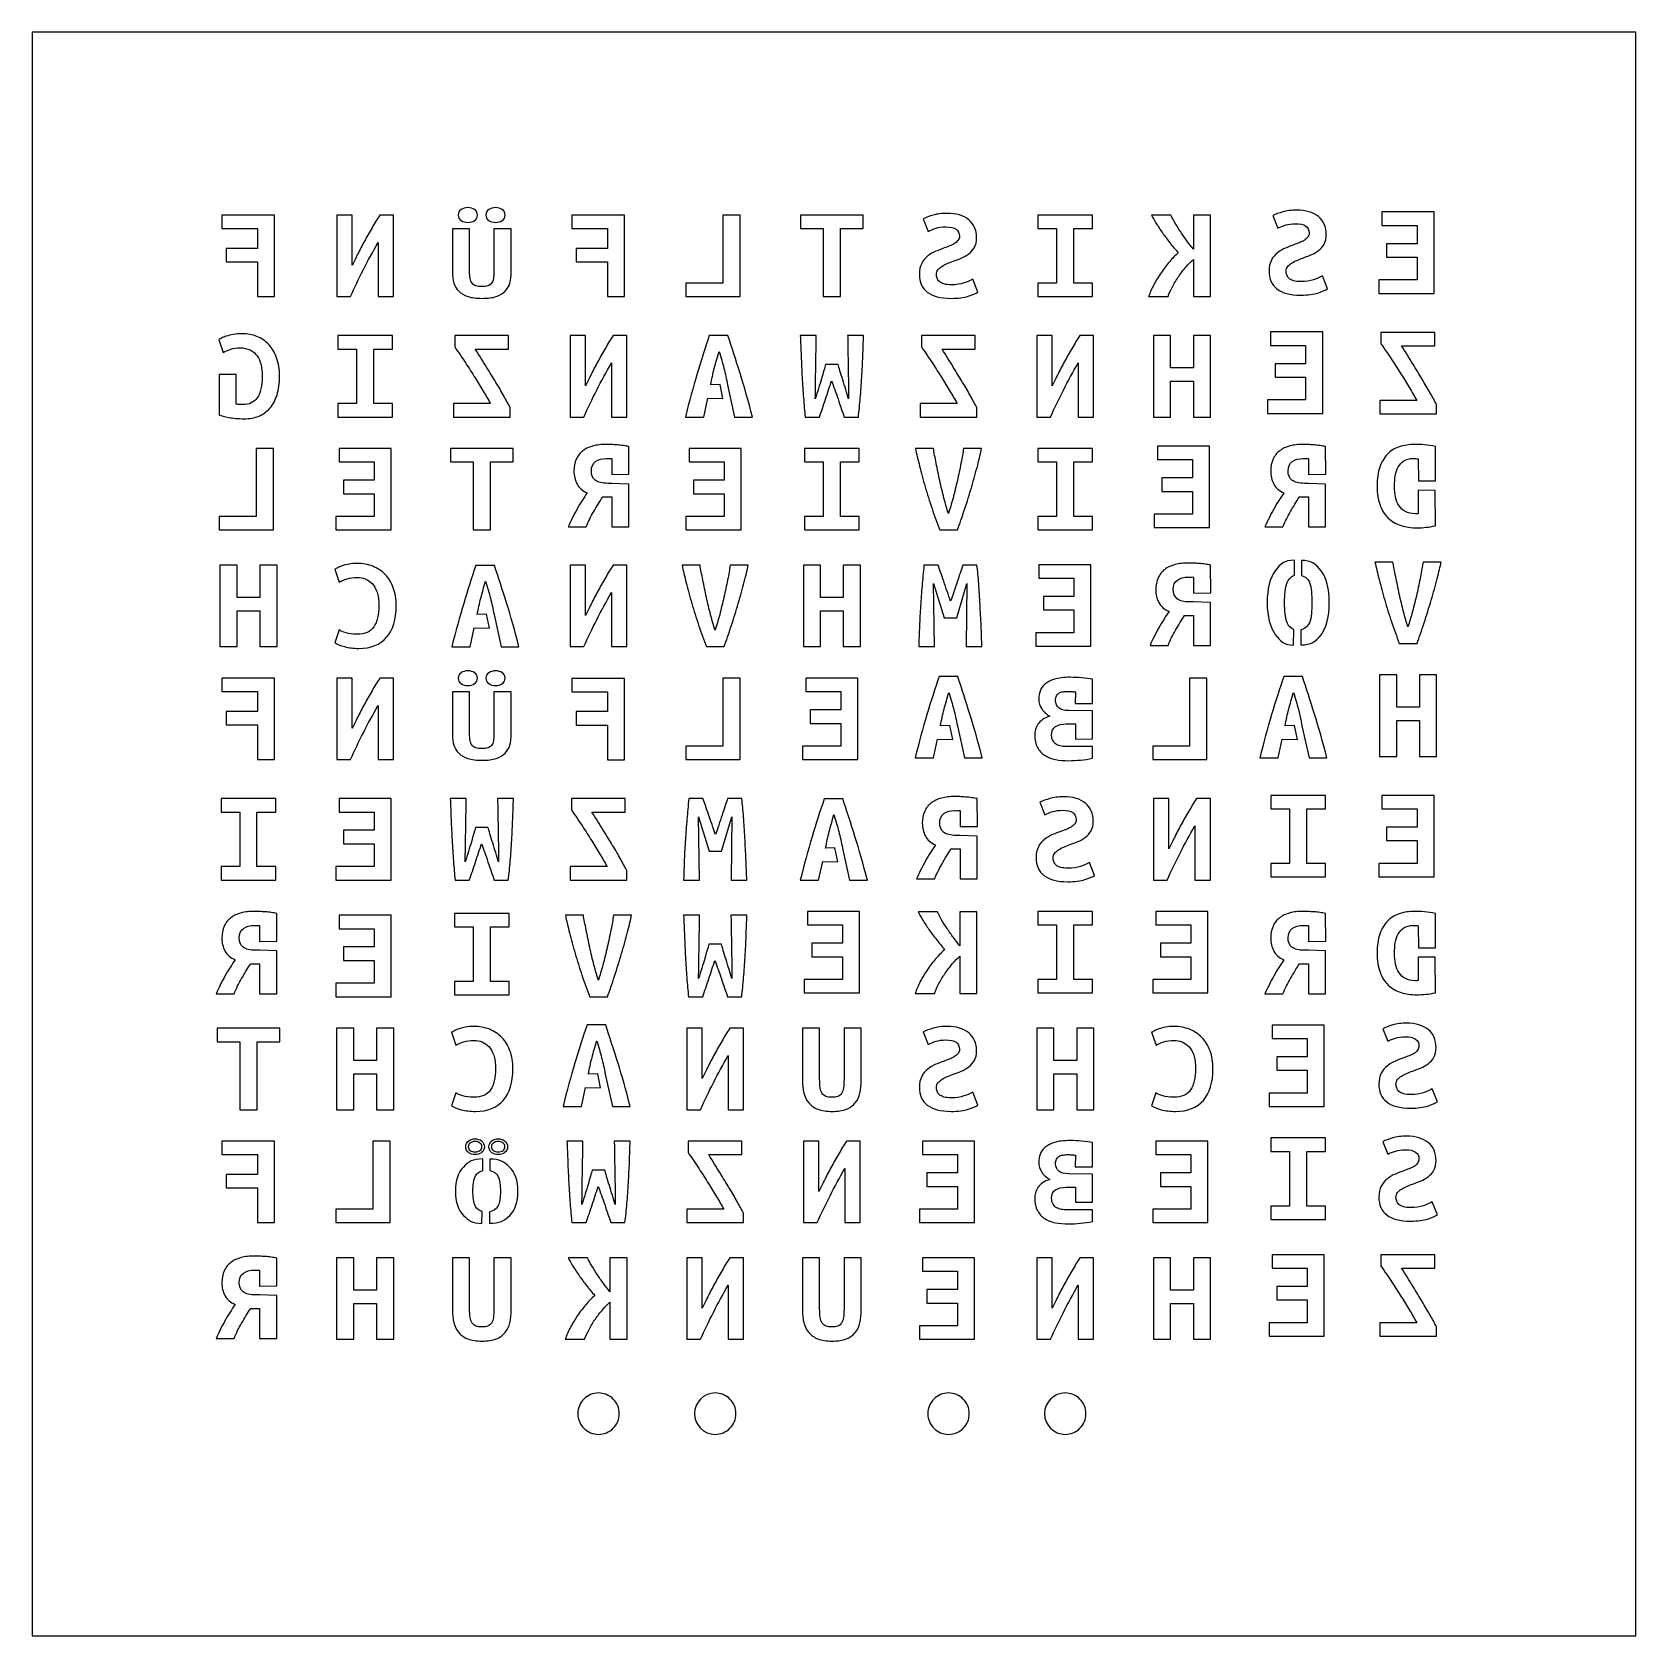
# Model space of a CAD drawing. Extents: x 0 to 230, y 0 to 230.
import ezdxf

# ---------------------------------------------------------------- set-up
doc = ezdxf.new("R2010")
doc.units = 0
doc.layers.add('Ebene_1', color=7, linetype='CONTINUOUS')

msp = doc.modelspace()

# ---------------------------------------------------------------- linework, layer by layer
at = {"layer": 'Ebene_1', "color": 7}
for p, q in [((229.50217, 229.502167), (0.49784, 229.502167)), ((0.49784, 229.502167), (0.49784, 0.497837)), ((229.50217, 0.497837), (229.50217, 229.502167)), ((200.690499, 203.815655), (193.235654, 203.815655)), ((193.235654, 203.815655), (193.235654, 201.899954)), ((200.690499, 192.189978), (200.690499, 203.815655)), ((35.117623, 203.354325), (27.583259, 203.354325)), ((27.583259, 203.354325), (27.583259, 201.438624)), ((35.117623, 191.728648), (35.117623, 203.354325)), ((46.211338, 203.354325), (44.004704, 203.354325)), ((44.004704, 203.354325), (44.004704, 191.728648)), ((46.211338, 196.198618), (46.211338, 203.354325)), ((52.115576, 203.354325), (50.147497, 203.354325)), ((52.115576, 191.728648), (52.115576, 203.354325)), ((62.712302, 202.321541), (62.712302, 202.321541)), ((66.66834, 202.321541), (66.66834, 202.321541)), ((85.097623, 203.354325), (77.563259, 203.354325)), ((77.563259, 203.354325), (77.563259, 201.438624)), ((85.097623, 191.728648), (85.097623, 203.354325)), ((101.598583, 203.354325), (99.133514, 203.354325)), ((99.133514, 203.354325), (99.133514, 193.64435)), ((101.598583, 191.728648), (101.598583, 203.354325)), ((110.227239, 203.354325), (110.227239, 201.438624)), ((119.173054, 203.354325), (110.227239, 203.354325)), ((119.173054, 201.438624), (119.173054, 203.354325)), ((127.742061, 202.828446), (128.457726, 201.044215)), ((151.916546, 203.354325), (144.103867, 203.354325)), ((144.103867, 203.354325), (144.103867, 201.438624)), ((151.916546, 201.438624), (151.916546, 203.354325)), ((163.109659, 203.354325), (160.346396, 203.354325)), ((168.755462, 203.354325), (166.310272, 203.354325)), ((166.310272, 203.354325), (166.310272, 198.527509)), ((168.755462, 191.728648), (168.755462, 203.354325)), ((177.669821, 203.289776), (178.385486, 201.505545)), ((193.235654, 201.899954), (198.24531, 201.899954)), ((198.24531, 201.899954), (198.24531, 199.289341)), ((27.583259, 201.438624), (32.672434, 201.438624)), ((32.672434, 201.438624), (32.672434, 198.621416)), ((49.908942, 199.447797), (49.908942, 191.728648)), ((62.970736, 201.4106), (60.525547, 201.4106)), ((60.525547, 201.4106), (60.525547, 195.20678)), ((62.970736, 195.348133), (62.970736, 201.4106)), ((68.914733, 201.4106), (66.449664, 201.4106)), ((66.449664, 201.4106), (66.449664, 195.332427)), ((68.914733, 195.20678), (68.914733, 201.4106)), ((77.563259, 201.438624), (82.652434, 201.438624)), ((82.652434, 201.438624), (82.652434, 198.621416)), ((110.227239, 201.438624), (113.467612, 201.438624)), ((113.467612, 201.438624), (113.467612, 191.728648)), ((115.932681, 191.728648), (115.932681, 201.438624)), ((115.932681, 201.438624), (119.173054, 201.438624)), ((144.103867, 201.438624), (146.767732, 201.438624)), ((146.767732, 201.438624), (146.767732, 193.64435)), ((149.232801, 193.64435), (149.232801, 201.438624)), ((149.232801, 201.438624), (151.916546, 201.438624)), ((198.24531, 199.289341), (193.89168, 199.289341)), ((193.89168, 199.289341), (193.89168, 197.37364)), ((32.672434, 198.621416), (28.219406, 198.621416)), ((28.219406, 198.621416), (28.219406, 196.705715)), ((82.652434, 198.621416), (78.199406, 198.621416)), ((78.199406, 198.621416), (78.199406, 196.705715)), ((166.310272, 197.04378), (166.310272, 191.728648)), ((193.89168, 197.37364), (198.24531, 197.37364)), ((198.24531, 197.37364), (198.24531, 194.10568)), ((28.219406, 196.705715), (32.672434, 196.705715)), ((32.672434, 196.705715), (32.672434, 191.728648)), ((78.199406, 196.705715), (82.652434, 196.705715)), ((82.652434, 196.705715), (82.652434, 191.728648)), ((185.46262, 192.828545), (184.746955, 194.706684)), ((99.133514, 193.64435), (93.865423, 193.64435)), ((93.865423, 193.64435), (93.865423, 191.728648)), ((131.717979, 193.418973), (131.717979, 193.418973)), ((135.53486, 192.367215), (134.819195, 194.245354)), ((146.767732, 193.64435), (144.103867, 193.64435)), ((144.103867, 193.64435), (144.103867, 191.728648)), ((151.916546, 193.64435), (149.232801, 193.64435)), ((151.916546, 191.728648), (151.916546, 193.64435)), ((181.645739, 193.880303), (181.645739, 193.880303)), ((198.24531, 194.10568), (192.798303, 194.10568)), ((192.798303, 194.10568), (192.798303, 192.189978)), ((32.672434, 191.728648), (35.117623, 191.728648)), ((44.004704, 191.728648), (45.972783, 191.728648)), ((49.908942, 191.728648), (52.115576, 191.728648)), ((64.759899, 191.484489), (64.759899, 191.484489)), ((82.652434, 191.728648), (85.097623, 191.728648)), ((93.865423, 191.728648), (101.598583, 191.728648)), ((113.467612, 191.728648), (115.932681, 191.728648)), ((144.103867, 191.728648), (151.916546, 191.728648)), ((159.928925, 191.728648), (162.692187, 191.728648)), ((166.310272, 191.728648), (168.755462, 191.728648)), ((192.798303, 192.189978), (200.690499, 192.189978)), ((27.145918, 185.582932), (27.782065, 183.742356)), ((51.95655, 186.165155), (44.143871, 186.165155)), ((44.143871, 186.165155), (44.143871, 184.249454)), ((51.95655, 184.249454), (51.95655, 186.165155)), ((68.517152, 186.165155), (60.84363, 186.165155)), ((60.84363, 186.165155), (60.84363, 184.549956)), ((68.517152, 184.249454), (68.517152, 186.165155)), ((79.531348, 186.165155), (77.324714, 186.165155)), ((77.324714, 186.165155), (77.324714, 174.539478)), ((79.531348, 179.009448), (79.531348, 186.165155)), ((85.435586, 186.165155), (83.467507, 186.165155)), ((85.435586, 174.539478), (85.435586, 186.165155)), ((99.861494, 186.16515), (97.197624, 186.16515)), ((112.453753, 186.165155), (110.18748, 186.165155)), ((119.212813, 186.165155), (116.94654, 186.165155)), ((135.157148, 186.165155), (127.483626, 186.165155)), ((127.483626, 186.165155), (127.483626, 184.549956)), ((135.157148, 184.249454), (135.157148, 186.165155)), ((146.171344, 186.165155), (143.96471, 186.165155)), ((143.96471, 186.165155), (143.96471, 174.539478)), ((146.171344, 179.009448), (146.171344, 186.165155)), ((152.075582, 186.165155), (150.107503, 186.165155)), ((152.075582, 174.539478), (152.075582, 186.165155)), ((160.604831, 186.165155), (160.604831, 174.539478)), ((163.05002, 186.165155), (160.604831, 186.165155)), ((163.05002, 181.582497), (163.05002, 186.165155)), ((168.755462, 186.165155), (166.310272, 186.165155)), ((166.310272, 186.165155), (166.310272, 181.582497)), ((168.755462, 174.539478), (168.755462, 186.165155)), ((184.774729, 186.678725), (177.319884, 186.678725)), ((177.319884, 186.678725), (177.319884, 184.763024)), ((184.774729, 175.053048), (184.774729, 186.678725)), ((200.770018, 186.626485), (193.096496, 186.626485)), ((193.096496, 186.626485), (193.096496, 185.011286)), ((200.770018, 184.710784), (200.770018, 186.626485)), ((30.167616, 184.418486), (30.167616, 184.418486)), ((44.143871, 184.249454), (46.807736, 184.249454)), ((46.807736, 184.249454), (46.807736, 176.45518)), ((49.272805, 176.45518), (49.272805, 184.249454)), ((49.272805, 184.249454), (51.95655, 184.249454)), ((63.78581, 184.249454), (68.517152, 184.249454)), ((130.425806, 184.249454), (135.157148, 184.249454)), ((177.319884, 184.763024), (182.32954, 184.763024)), ((182.32954, 184.763024), (182.32954, 182.152411)), ((196.038676, 184.710784), (200.770018, 184.710784)), ((83.228952, 182.258627), (83.228952, 174.539478)), ((115.574848, 182.052032), (113.785685, 182.052032)), ((149.868948, 182.258627), (149.868948, 174.539478)), ((166.310272, 181.582497), (163.05002, 181.582497)), ((182.32954, 182.152411), (177.97591, 182.152411)), ((177.97591, 182.152411), (177.97591, 180.23671)), ((29.650746, 180.624647), (27.205557, 180.624647)), ((27.205557, 180.624647), (27.205557, 174.821199)), ((29.650746, 176.380054), (29.650746, 180.624647)), ((98.733224, 179.18734), (97.396424, 179.14084)), ((99.143994, 177.17872), (98.733224, 179.18734)), ((99.801854, 179.14092), (100.81571, 174.53948)), ((163.05002, 174.539478), (163.05002, 179.666796)), ((163.05002, 179.666796), (166.310272, 179.666796)), ((166.310272, 179.666796), (166.310272, 174.539478)), ((177.97591, 180.23671), (182.32954, 180.23671)), ((182.32954, 180.23671), (182.32954, 176.96875)), ((46.807736, 176.45518), (44.143871, 176.45518)), ((44.143871, 176.45518), (44.143871, 174.539478)), ((51.95655, 176.45518), (49.272805, 176.45518)), ((51.95655, 174.539478), (51.95655, 176.45518)), ((65.952685, 176.45518), (60.664714, 176.45518)), ((60.664714, 176.45518), (60.664714, 174.539478)), ((96.402444, 174.53948), (96.978954, 177.22522)), ((96.978954, 177.22522), (99.143994, 177.17872)), ((132.592681, 176.45518), (127.30471, 176.45518)), ((127.30471, 176.45518), (127.30471, 174.539478)), ((182.32954, 176.96875), (176.882533, 176.96875)), ((176.882533, 176.96875), (176.882533, 175.053048)), ((198.205551, 176.91651), (192.91758, 176.91651)), ((192.91758, 176.91651), (192.91758, 175.000808)), ((201.028452, 175.000808), (201.028452, 176.334287)), ((44.143871, 174.539478), (51.95655, 174.539478)), ((60.664714, 174.539478), (68.775586, 174.539478)), ((68.775586, 174.539478), (68.775586, 175.872957)), ((77.324714, 174.539478), (79.292793, 174.539478)), ((83.228952, 174.539478), (85.435586, 174.539478)), ((93.778344, 174.53948), (96.402444, 174.53948)), ((100.81571, 174.53948), (103.3603, 174.53948)), ((110.883265, 174.539478), (112.910983, 174.539478)), ((116.44955, 174.539478), (118.477268, 174.539478)), ((127.30471, 174.539478), (135.415582, 174.539478)), ((135.415582, 174.539478), (135.415582, 175.872957)), ((143.96471, 174.539478), (145.932789, 174.539478)), ((149.868948, 174.539478), (152.075582, 174.539478)), ((160.604831, 174.539478), (163.05002, 174.539478)), ((166.310272, 174.539478), (168.755462, 174.539478)), ((176.882533, 175.053048), (184.774729, 175.053048)), ((192.91758, 175.000808), (201.028452, 175.000808)), ((34.958597, 170.034325), (32.493528, 170.034325)), ((32.493528, 170.034325), (32.493528, 160.32435)), ((34.958597, 158.408648), (34.958597, 170.034325)), ((51.777633, 170.034325), (44.322788, 170.034325)), ((44.322788, 170.034325), (44.322788, 168.118624)), ((51.777633, 158.408648), (51.777633, 170.034325)), ((60.247243, 170.034325), (60.247243, 168.118624)), ((69.193058, 170.034325), (60.247243, 170.034325)), ((69.193058, 168.118624), (69.193058, 170.034325)), ((85.723961, 166.364079), (85.700727, 170.326857)), ((101.757629, 170.034325), (94.302784, 170.034325)), ((94.302784, 170.034325), (94.302784, 168.118624)), ((101.757629, 158.408648), (101.757629, 170.034325)), ((118.596546, 170.034325), (110.783867, 170.034325)), ((110.783867, 170.034325), (110.783867, 168.118624)), ((118.596546, 168.118624), (118.596546, 170.034325)), ((129.193271, 170.034325), (126.628804, 170.034325)), ((136.071609, 170.034325), (133.487262, 170.034325)), ((151.916546, 170.034325), (144.103867, 170.034325)), ((144.103867, 170.034325), (144.103867, 168.118624)), ((151.916546, 168.118624), (151.916546, 170.034325)), ((168.628299, 170.369475), (161.173454, 170.369475)), ((161.173454, 170.369475), (161.173454, 168.453774)), ((168.628299, 158.743798), (168.628299, 170.369475)), ((185.207537, 166.364079), (185.184303, 170.326857)), ((200.869414, 165.4398), (200.869414, 170.345169)), ((44.322788, 168.118624), (49.332444, 168.118624)), ((49.332444, 168.118624), (49.332444, 165.508011)), ((60.247243, 168.118624), (63.487616, 168.118624)), ((63.487616, 168.118624), (63.487616, 158.408648)), ((65.952685, 158.408648), (65.952685, 168.118624)), ((65.952685, 168.118624), (69.193058, 168.118624)), ((83.255539, 168.561172), (83.255539, 166.322291)), ((94.302784, 168.118624), (99.31244, 168.118624)), ((99.31244, 168.118624), (99.31244, 165.508011)), ((110.783867, 168.118624), (113.447732, 168.118624)), ((113.447732, 168.118624), (113.447732, 160.32435)), ((115.912801, 160.32435), (115.912801, 168.118624)), ((115.912801, 168.118624), (118.596546, 168.118624)), ((144.103867, 168.118624), (146.767732, 168.118624)), ((146.767732, 168.118624), (146.767732, 160.32435)), ((149.232801, 160.32435), (149.232801, 168.118624)), ((149.232801, 168.118624), (151.916546, 168.118624)), ((161.173454, 168.453774), (166.18311, 168.453774)), ((166.18311, 168.453774), (166.18311, 165.843161)), ((182.739115, 168.561172), (182.739115, 166.322291)), ((198.424226, 168.561172), (198.447455, 165.444496)), ((49.332444, 165.508011), (44.978814, 165.508011)), ((44.978814, 165.508011), (44.978814, 163.59231)), ((83.255539, 165.067835), (82.71879, 165.067835)), ((85.700727, 164.970219), (83.255537, 165.06807)), ((83.255539, 166.322291), (85.723961, 166.364079)), ((85.700727, 158.870213), (85.700727, 164.970219)), ((99.31244, 165.508011), (94.95881, 165.508011)), ((94.95881, 165.508011), (94.95881, 163.59231)), ((166.18311, 165.843161), (161.82948, 165.843161)), ((161.82948, 165.843161), (161.82948, 163.92746)), ((182.739115, 165.067835), (182.202366, 165.067835)), ((185.184303, 164.970219), (182.739113, 165.06807)), ((182.739115, 166.322291), (185.207537, 166.364079)), ((185.184303, 158.870213), (185.184303, 164.970219)), ((198.447455, 165.444496), (200.869414, 165.4398)), ((44.978814, 163.59231), (49.332444, 163.59231)), ((49.332444, 163.59231), (49.332444, 160.32435)), ((81.983243, 163.152369), (83.255537, 163.152369)), ((83.255537, 163.152369), (83.255537, 158.870213)), ((94.95881, 163.59231), (99.31244, 163.59231)), ((99.31244, 163.59231), (99.31244, 160.32435)), ((161.82948, 163.92746), (166.18311, 163.92746)), ((166.18311, 163.92746), (166.18311, 160.6595)), ((181.466819, 163.152369), (182.739113, 163.152369)), ((182.739113, 163.152369), (182.739113, 158.870213)), ((200.846185, 164.069182), (198.424226, 164.073877)), ((198.424226, 164.073877), (198.424226, 160.748117)), ((200.869414, 159.001213), (200.846185, 164.069182)), ((32.493528, 160.32435), (27.225437, 160.32435)), ((27.225437, 160.32435), (27.225437, 158.408648)), ((49.332444, 160.32435), (43.885437, 160.32435)), ((43.885437, 160.32435), (43.885437, 158.408648)), ((99.31244, 160.32435), (93.865433, 160.32435)), ((93.865433, 160.32435), (93.865433, 158.408648)), ((113.447732, 160.32435), (110.783867, 160.32435)), ((110.783867, 160.32435), (110.783867, 158.408648)), ((118.596546, 160.32435), (115.912801, 160.32435)), ((118.596546, 158.408648), (118.596546, 160.32435)), ((146.767732, 160.32435), (144.103867, 160.32435)), ((144.103867, 160.32435), (144.103867, 158.408648)), ((151.916546, 160.32435), (149.232801, 160.32435)), ((151.916546, 158.408648), (151.916546, 160.32435)), ((166.18311, 160.6595), (160.736103, 160.6595)), ((160.736103, 160.6595), (160.736103, 158.743798)), ((198.205551, 160.729335), (197.986875, 160.729335)), ((27.225437, 158.408648), (34.958597, 158.408648)), ((43.885437, 158.408648), (51.777633, 158.408648)), ((63.487616, 158.408648), (65.952685, 158.408648)), ((77.053106, 158.870213), (79.617572, 158.870213)), ((83.255537, 158.870213), (85.700727, 158.870213)), ((93.865433, 158.408648), (101.757629, 158.408648)), ((110.783867, 158.408648), (118.596546, 158.408648)), ((130.107732, 158.408648), (132.63244, 158.408648)), ((144.103867, 158.408648), (151.916546, 158.408648)), ((160.736103, 158.743798), (168.628299, 158.743798)), ((176.536682, 158.870213), (179.101148, 158.870213)), ((182.739113, 158.870213), (185.184303, 158.870213)), ((151.694949, 153.436035), (144.240104, 153.436035)), ((144.240104, 153.436035), (144.240104, 151.520334)), ((151.694949, 141.810358), (151.694949, 153.436035)), ((180.733997, 151.933993), (180.729375, 154.08216)), ((181.747836, 154.065727), (181.759659, 151.901125)), ((194.806141, 153.835655), (192.241674, 153.835655)), ((201.684479, 153.835655), (199.100132, 153.835655)), ((27.324835, 153.374325), (27.324835, 141.748648)), ((29.770024, 153.374325), (27.324835, 153.374325)), ((29.770024, 148.791667), (29.770024, 153.374325)), ((35.475466, 153.374325), (33.030276, 153.374325)), ((33.030276, 153.374325), (33.030276, 148.791667)), ((35.475466, 141.748648), (35.475466, 153.374325)), ((43.7264, 152.792102), (44.362547, 150.951526)), ((66.523784, 153.35661), (63.859914, 153.35661)), ((79.531348, 153.374325), (77.324714, 153.374325)), ((77.324714, 153.374325), (77.324714, 141.748648)), ((79.531348, 146.218618), (79.531348, 153.374325)), ((85.435586, 153.374325), (83.467507, 153.374325)), ((85.435586, 141.748648), (85.435586, 153.374325)), ((95.873271, 153.374325), (93.308804, 153.374325)), ((102.751609, 153.374325), (100.167262, 153.374325)), ((110.624831, 153.374325), (110.624831, 141.748648)), ((113.07002, 153.374325), (110.624831, 153.374325)), ((113.07002, 148.791667), (113.07002, 153.374325)), ((118.775462, 153.374325), (116.330272, 153.374325)), ((116.330272, 153.374325), (116.330272, 148.791667)), ((118.775462, 141.748648), (118.775462, 153.374325)), ((129.866572, 153.374325), (127.838854, 153.374325)), ((135.412978, 153.374325), (133.38526, 153.374325)), ((144.240104, 151.520334), (149.24976, 151.520334)), ((149.24976, 151.520334), (149.24976, 148.909721)), ((166.334945, 151.627732), (166.334945, 149.388851)), ((168.803367, 149.430639), (168.780133, 153.393417)), ((83.228952, 149.467797), (83.228952, 141.748648)), ((129.349703, 141.748648), (129.230426, 150.782494)), ((129.230426, 150.782494), (130.741274, 145.861771)), ((132.530437, 145.861771), (133.981647, 150.782494)), ((133.981647, 150.782494), (133.882249, 141.748648)), ((149.24976, 148.909721), (144.89613, 148.909721)), ((144.89613, 148.909721), (144.89613, 146.99402)), ((166.334945, 149.388851), (168.803367, 149.430639)), ((33.030276, 148.791667), (29.770024, 148.791667)), ((29.770024, 141.748648), (29.770024, 146.875966)), ((29.770024, 146.875966), (33.030276, 146.875966)), ((33.030276, 146.875966), (33.030276, 141.748648)), ((116.330272, 148.791667), (113.07002, 148.791667)), ((113.07002, 141.748648), (113.07002, 146.875966)), ((113.07002, 146.875966), (116.330272, 146.875966)), ((116.330272, 146.875966), (116.330272, 141.748648)), ((144.89613, 146.99402), (149.24976, 146.99402)), ((149.24976, 146.99402), (149.24976, 143.72606)), ((166.334945, 148.134395), (165.798196, 148.134395)), ((168.780133, 148.036779), (166.334943, 148.13463)), ((168.780133, 141.936773), (168.780133, 148.036779)), ((63.064734, 141.73094), (63.641244, 144.41668)), ((63.641244, 144.41668), (65.806284, 144.37018)), ((65.395514, 146.3788), (64.058714, 146.3323)), ((65.806284, 144.37018), (65.395514, 146.3788)), ((66.464144, 146.33238), (67.478004, 141.73094)), ((130.741274, 145.861771), (132.530437, 145.861771)), ((165.062649, 146.218929), (166.334943, 146.218929)), ((166.334943, 146.218929), (166.334943, 141.936773)), ((44.322788, 144.133884), (43.70652, 142.31209)), ((149.24976, 143.72606), (143.802753, 143.72606)), ((143.802753, 143.72606), (143.802753, 141.810358)), ((180.627362, 141.982254), (180.655316, 144.21259)), ((181.677526, 144.163289), (181.678676, 141.998688)), ((195.720602, 142.209978), (198.24531, 142.209978)), ((27.324835, 141.748648), (29.770024, 141.748648)), ((33.030276, 141.748648), (35.475466, 141.748648)), ((47.145689, 141.50449), (47.145689, 141.50449)), ((60.440634, 141.73094), (63.064734, 141.73094)), ((67.478004, 141.73094), (70.022594, 141.73094)), ((77.324714, 141.748648), (79.292793, 141.748648)), ((83.228952, 141.748648), (85.435586, 141.748648)), ((96.787732, 141.748648), (99.31244, 141.748648)), ((110.624831, 141.748648), (113.07002, 141.748648)), ((116.330272, 141.748648), (118.775462, 141.748648)), ((127.10331, 141.748648), (129.349703, 141.748648)), ((133.882249, 141.748648), (136.128643, 141.748648)), ((143.802753, 141.810358), (151.694949, 141.810358)), ((160.132512, 141.936773), (162.696978, 141.936773)), ((166.334943, 141.936773), (168.780133, 141.936773)), ((132.67002, 137.48151), (130.00616, 137.48151)), ((181.88255, 137.48151), (179.21869, 137.48151)), ((192.897701, 137.704825), (192.897701, 126.079148)), ((195.34289, 137.704825), (192.897701, 137.704825)), ((195.34289, 133.122167), (195.34289, 137.704825)), ((201.048332, 137.704825), (198.603142, 137.704825)), ((198.603142, 137.704825), (198.603142, 133.122167)), ((201.048332, 126.079148), (201.048332, 137.704825)), ((35.117623, 137.243495), (27.583259, 137.243495)), ((27.583259, 137.243495), (27.583259, 135.327794)), ((27.583259, 135.327794), (32.672434, 135.327794)), ((32.672434, 135.327794), (32.672434, 132.510586)), ((35.117623, 125.617818), (35.117623, 137.243495)), ((46.211338, 137.243495), (44.004704, 137.243495)), ((44.004704, 137.243495), (44.004704, 125.617818)), ((46.211338, 130.087788), (46.211338, 137.243495)), ((52.115576, 137.243495), (50.147497, 137.243495)), ((52.115576, 125.617818), (52.115576, 137.243495)), ((62.970736, 135.309018), (60.525547, 135.309018)), ((60.525547, 135.309018), (60.525547, 129.196614)), ((62.712302, 136.206536), (62.712302, 136.206536)), ((62.970736, 129.335884), (62.970736, 135.309018)), ((68.914733, 135.309018), (66.449664, 135.309018)), ((66.449664, 135.309018), (66.449664, 129.32041)), ((66.66834, 136.206536), (66.66834, 136.206536)), ((68.914733, 129.196614), (68.914733, 135.309018)), ((85.097623, 137.208075), (77.563259, 137.208075)), ((77.563259, 137.208075), (77.563259, 135.292374)), ((77.563259, 135.292374), (82.652434, 135.292374)), ((82.652434, 135.292374), (82.652434, 132.475166)), ((85.097623, 125.582398), (85.097623, 137.208075)), ((101.598583, 137.243495), (99.133514, 137.243495)), ((99.133514, 137.243495), (99.133514, 127.53352)), ((101.598583, 125.617818), (101.598583, 137.243495)), ((118.417629, 137.243495), (110.962784, 137.243495)), ((110.962784, 137.243495), (110.962784, 135.327794)), ((110.962784, 135.327794), (115.97244, 135.327794)), ((115.97244, 135.327794), (115.97244, 132.717181)), ((118.417629, 125.617818), (118.417629, 137.243495)), ((149.47092, 135.29013), (149.45442, 133.61535)), ((151.91656, 135.68222), (151.91656, 137.09317)), ((168.238593, 137.243495), (165.773524, 137.243495)), ((165.773524, 137.243495), (165.773524, 127.53352)), ((168.238593, 125.617818), (168.238593, 137.243495)), ((49.908942, 133.336967), (49.908942, 125.617818)), ((149.45442, 133.61535), (151.91856, 133.62665)), ((198.603142, 133.122167), (195.34289, 133.122167)), ((32.672434, 132.510586), (28.219406, 132.510586)), ((28.219406, 132.510586), (28.219406, 130.594885)), ((28.219406, 130.594885), (32.672434, 130.594885)), ((32.672434, 130.594885), (32.672434, 125.617818)), ((82.652434, 132.475166), (78.199406, 132.475166)), ((78.199406, 132.475166), (78.199406, 130.559465)), ((78.199406, 130.559465), (82.652434, 130.559465)), ((82.652434, 130.559465), (82.652434, 125.582398)), ((115.97244, 132.717181), (111.61881, 132.717181)), ((111.61881, 132.717181), (111.61881, 130.80148)), ((111.61881, 130.80148), (115.97244, 130.80148)), ((115.97244, 130.80148), (115.97244, 127.53352)), ((148.15931, 130.70927), (149.47136, 130.70927)), ((151.91851, 132.56839), (148.5167, 132.62329)), ((149.47136, 130.70927), (149.48786, 128.56275)), ((195.34289, 126.079148), (195.34289, 131.206466)), ((195.34289, 131.206466), (198.603142, 131.206466)), ((198.603142, 131.206466), (198.603142, 126.079148)), ((129.21098, 125.85584), (129.78749, 128.54158)), ((129.78749, 128.54158), (131.95252, 128.49508)), ((131.54176, 130.5037), (130.20496, 130.4572)), ((131.95252, 128.49508), (131.54176, 130.5037)), ((132.61038, 130.45728), (133.62423, 125.85584)), ((149.48786, 128.56275), (151.90001, 128.57791)), ((151.90001, 128.57791), (151.91651, 130.03849)), ((178.42352, 125.85584), (179.00003, 128.54158)), ((179.00003, 128.54158), (181.16505, 128.49508)), ((180.75429, 130.5037), (179.41749, 130.4572)), ((181.16505, 128.49508), (180.75429, 130.5037)), ((181.82291, 130.45728), (182.83676, 125.85584)), ((99.133514, 127.53352), (93.865423, 127.53352)), ((93.865423, 127.53352), (93.865423, 125.617818)), ((115.97244, 127.53352), (110.525433, 127.53352)), ((110.525433, 127.53352), (110.525433, 125.617818)), ((151.91656, 125.80556), (151.91656, 127.49762)), ((165.773524, 127.53352), (160.505433, 127.53352)), ((160.505433, 127.53352), (160.505433, 125.617818)), ((192.897701, 126.079148), (195.34289, 126.079148)), ((198.603142, 126.079148), (201.048332, 126.079148)), ((32.672434, 125.617818), (35.117623, 125.617818)), ((44.004704, 125.617818), (45.972783, 125.617818)), ((49.908942, 125.617818), (52.115576, 125.617818)), ((64.759899, 125.529172), (64.759899, 125.529172)), ((82.652434, 125.582398), (85.097623, 125.582398)), ((93.865423, 125.617818), (101.598583, 125.617818)), ((110.525433, 125.617818), (118.417629, 125.617818)), ((126.58688, 125.85584), (129.21098, 125.85584)), ((133.62423, 125.85584), (136.16881, 125.85584)), ((160.505433, 125.617818), (168.238593, 125.617818)), ((175.79943, 125.85584), (178.42352, 125.85584)), ((182.83676, 125.85584), (185.38134, 125.85584)), ((35.29655, 120.054325), (27.483871, 120.054325)), ((27.483871, 120.054325), (27.483871, 118.138624)), ((35.29655, 118.138624), (35.29655, 120.054325)), ((51.777633, 120.054325), (44.322788, 120.054325)), ((44.322788, 120.054325), (44.322788, 118.138624)), ((51.777633, 108.428648), (51.777633, 120.054325)), ((62.473757, 120.054325), (60.207484, 120.054325)), ((69.232817, 120.054325), (66.966544, 120.054325)), ((85.177152, 120.054325), (77.50363, 120.054325)), ((77.50363, 120.054325), (77.50363, 118.439126)), ((85.177152, 118.138624), (85.177152, 120.054325)), ((96.290742, 120.054325), (94.263024, 120.054325)), ((101.837148, 120.054325), (99.80943, 120.054325)), ((116.26576, 120.0189), (113.60189, 120.0189)), ((135.465847, 116.092929), (135.442613, 120.055707)), ((144.402061, 119.528446), (145.117726, 117.744215)), ((162.831344, 120.054325), (160.62471, 120.054325)), ((160.62471, 120.054325), (160.62471, 108.428648)), ((162.831344, 112.898618), (162.831344, 120.054325)), ((168.735582, 120.054325), (166.767503, 120.054325)), ((168.735582, 108.428648), (168.735582, 120.054325)), ((185.184306, 120.515655), (177.371627, 120.515655)), ((177.371627, 120.515655), (177.371627, 118.599954)), ((185.184306, 118.599954), (185.184306, 120.515655)), ((200.690499, 120.515655), (193.235654, 120.515655)), ((193.235654, 120.515655), (193.235654, 118.599954)), ((200.690499, 108.889978), (200.690499, 120.515655)), ((27.483871, 118.138624), (30.147736, 118.138624)), ((30.147736, 118.138624), (30.147736, 110.34435)), ((32.612805, 110.34435), (32.612805, 118.138624)), ((32.612805, 118.138624), (35.29655, 118.138624)), ((44.322788, 118.138624), (49.332444, 118.138624)), ((49.332444, 118.138624), (49.332444, 115.528011)), ((80.44581, 118.138624), (85.177152, 118.138624)), ((95.773873, 108.428648), (95.654596, 117.462494)), ((95.654596, 117.462494), (97.165444, 112.541771)), ((98.954607, 112.541771), (100.405817, 117.462494)), ((100.405817, 117.462494), (100.306419, 108.428648)), ((132.997425, 118.290022), (132.997425, 116.051141)), ((177.371627, 118.599954), (180.035492, 118.599954)), ((180.035492, 118.599954), (180.035492, 110.80568)), ((182.500561, 110.80568), (182.500561, 118.599954)), ((182.500561, 118.599954), (185.184306, 118.599954)), ((193.235654, 118.599954), (198.24531, 118.599954)), ((198.24531, 118.599954), (198.24531, 115.989341)), ((49.332444, 115.528011), (44.978814, 115.528011)), ((44.978814, 115.528011), (44.978814, 113.61231)), ((65.594852, 115.941202), (63.805689, 115.941202)), ((132.997425, 114.796685), (132.460676, 114.796685)), ((135.442613, 114.699069), (132.997423, 114.79692)), ((132.997425, 116.051141), (135.465847, 116.092929)), ((135.442613, 108.599063), (135.442613, 114.699069)), ((166.528948, 116.147797), (166.528948, 108.428648)), ((198.24531, 115.989341), (193.89168, 115.989341)), ((193.89168, 115.989341), (193.89168, 114.07364)), ((44.978814, 113.61231), (49.332444, 113.61231)), ((49.332444, 113.61231), (49.332444, 110.34435)), ((97.165444, 112.541771), (98.954607, 112.541771)), ((115.13749, 113.04109), (113.80069, 112.99459)), ((115.54826, 111.03247), (115.13749, 113.04109)), ((116.20612, 112.99459), (117.21998, 108.39323)), ((131.725129, 112.881219), (132.997423, 112.881219)), ((132.997423, 112.881219), (132.997423, 108.599063)), ((193.89168, 114.07364), (198.24531, 114.07364)), ((198.24531, 114.07364), (198.24531, 110.80568)), ((30.147736, 110.34435), (27.483871, 110.34435)), ((27.483871, 110.34435), (27.483871, 108.428648)), ((35.29655, 110.34435), (32.612805, 110.34435)), ((35.29655, 108.428648), (35.29655, 110.34435)), ((49.332444, 110.34435), (43.885437, 110.34435)), ((43.885437, 110.34435), (43.885437, 108.428648)), ((82.612685, 110.34435), (77.324714, 110.34435)), ((77.324714, 110.34435), (77.324714, 108.428648)), ((112.80671, 108.39323), (113.38322, 111.07897)), ((113.38322, 111.07897), (115.54826, 111.03247)), ((148.377979, 110.118973), (148.377979, 110.118973)), ((152.19486, 109.067215), (151.479195, 110.945354)), ((180.035492, 110.80568), (177.371627, 110.80568)), ((177.371627, 110.80568), (177.371627, 108.889978)), ((185.184306, 110.80568), (182.500561, 110.80568)), ((185.184306, 108.889978), (185.184306, 110.80568)), ((198.24531, 110.80568), (192.798303, 110.80568)), ((192.798303, 110.80568), (192.798303, 108.889978)), ((27.483871, 108.428648), (35.29655, 108.428648)), ((43.885437, 108.428648), (51.777633, 108.428648)), ((60.903269, 108.428648), (62.930987, 108.428648)), ((66.469554, 108.428648), (68.497272, 108.428648)), ((77.324714, 108.428648), (85.435586, 108.428648)), ((85.435586, 108.428648), (85.435586, 109.762127)), ((93.52748, 108.428648), (95.773873, 108.428648)), ((100.306419, 108.428648), (102.552813, 108.428648)), ((110.18261, 108.39323), (112.80671, 108.39323)), ((117.21998, 108.39323), (119.76457, 108.39323)), ((126.794992, 108.599063), (129.359458, 108.599063)), ((132.997423, 108.599063), (135.442613, 108.599063)), ((160.62471, 108.428648), (162.592789, 108.428648)), ((166.528948, 108.428648), (168.735582, 108.428648)), ((177.371627, 108.889978), (185.184306, 108.889978)), ((192.798303, 108.889978), (200.690499, 108.889978)), ((35.452811, 99.688659), (35.429577, 103.651437)), ((51.777633, 103.394325), (44.322788, 103.394325)), ((44.322788, 103.394325), (44.322788, 101.478624)), ((51.777633, 91.768648), (51.777633, 103.394325)), ((68.63426, 103.650055), (60.821581, 103.650055)), ((60.821581, 103.650055), (60.821581, 101.734354)), ((68.63426, 101.734354), (68.63426, 103.650055)), ((79.213275, 103.394325), (76.648808, 103.394325)), ((86.091613, 103.394325), (83.507266, 103.394325)), ((95.793753, 103.394325), (93.52748, 103.394325)), ((102.552813, 103.394325), (100.28654, 103.394325)), ((118.655939, 103.923495), (111.201094, 103.923495)), ((111.201094, 103.923495), (111.201094, 102.007794)), ((118.655939, 92.297818), (118.655939, 103.923495)), ((129.772139, 103.870365), (127.008876, 103.870365)), ((135.417942, 103.870365), (132.972752, 103.870365)), ((132.972752, 103.870365), (132.972752, 99.043549)), ((135.417942, 92.244688), (135.417942, 103.870365)), ((151.916546, 103.923495), (144.103867, 103.923495)), ((144.103867, 103.923495), (144.103867, 102.007794)), ((151.916546, 102.007794), (151.916546, 103.923495)), ((168.397629, 103.923495), (160.942784, 103.923495)), ((160.942784, 103.923495), (160.942784, 102.007794)), ((168.397629, 92.297818), (168.397629, 103.923495)), ((185.207537, 99.688659), (185.184303, 103.651437)), ((200.869414, 98.76438), (200.869414, 103.669749)), ((32.984389, 101.885752), (32.984389, 99.646871)), ((44.322788, 101.478624), (49.332444, 101.478624)), ((49.332444, 101.478624), (49.332444, 98.868011)), ((60.821581, 101.734354), (63.485446, 101.734354)), ((63.485446, 101.734354), (63.485446, 93.94008)), ((65.950515, 93.94008), (65.950515, 101.734354)), ((65.950515, 101.734354), (68.63426, 101.734354)), ((111.201094, 102.007794), (116.21075, 102.007794)), ((116.21075, 102.007794), (116.21075, 99.397181)), ((144.103867, 102.007794), (146.767732, 102.007794)), ((146.767732, 102.007794), (146.767732, 94.21352)), ((149.232801, 94.21352), (149.232801, 102.007794)), ((149.232801, 102.007794), (151.916546, 102.007794)), ((160.942784, 102.007794), (165.95244, 102.007794)), ((165.95244, 102.007794), (165.95244, 99.397181)), ((182.739115, 101.885752), (182.739115, 99.646871)), ((198.424226, 101.885752), (198.447455, 98.769076)), ((32.984389, 99.646871), (35.452811, 99.688659)), ((49.332444, 98.868011), (44.978814, 98.868011)), ((44.978814, 98.868011), (44.978814, 96.95231)), ((98.914848, 99.281202), (97.125685, 99.281202)), ((116.21075, 99.397181), (111.85712, 99.397181)), ((111.85712, 99.397181), (111.85712, 97.48148)), ((165.95244, 99.397181), (161.59881, 99.397181)), ((161.59881, 99.397181), (161.59881, 97.48148)), ((182.739115, 99.646871), (185.207537, 99.688659)), ((198.447455, 98.769076), (200.869414, 98.76438)), ((31.712093, 96.476949), (32.984387, 96.476949)), ((32.984389, 98.392415), (32.44764, 98.392415)), ((35.429577, 98.294799), (32.984387, 98.39265)), ((32.984387, 96.476949), (32.984387, 92.194793)), ((35.429577, 92.194793), (35.429577, 98.294799)), ((44.978814, 96.95231), (49.332444, 96.95231)), ((49.332444, 96.95231), (49.332444, 93.68435)), ((111.85712, 97.48148), (116.21075, 97.48148)), ((116.21075, 97.48148), (116.21075, 94.21352)), ((132.972752, 97.55982), (132.972752, 92.244688)), ((161.59881, 97.48148), (165.95244, 97.48148)), ((165.95244, 97.48148), (165.95244, 94.21352)), ((181.466819, 96.476949), (182.739113, 96.476949)), ((182.739115, 98.392415), (182.202366, 98.392415)), ((185.184303, 98.294799), (182.739113, 98.39265)), ((182.739113, 96.476949), (182.739113, 92.194793)), ((185.184303, 92.194793), (185.184303, 98.294799)), ((200.846185, 97.393762), (198.424226, 97.398457)), ((198.424226, 97.398457), (198.424226, 94.072697)), ((200.869414, 92.325793), (200.846185, 97.393762)), ((63.485446, 93.94008), (60.821581, 93.94008)), ((60.821581, 93.94008), (60.821581, 92.024378)), ((68.63426, 93.94008), (65.950515, 93.94008)), ((68.63426, 92.024378), (68.63426, 93.94008)), ((116.21075, 94.21352), (110.763743, 94.21352)), ((110.763743, 94.21352), (110.763743, 92.297818)), ((146.767732, 94.21352), (144.103867, 94.21352)), ((144.103867, 94.21352), (144.103867, 92.297818)), ((151.916546, 94.21352), (149.232801, 94.21352)), ((151.916546, 92.297818), (151.916546, 94.21352)), ((165.95244, 94.21352), (160.505433, 94.21352)), ((160.505433, 94.21352), (160.505433, 92.297818)), ((198.205551, 94.053915), (197.986875, 94.053915)), ((26.781956, 92.194793), (29.346422, 92.194793)), ((32.984387, 92.194793), (35.429577, 92.194793)), ((49.332444, 93.68435), (43.885437, 93.68435)), ((43.885437, 93.68435), (43.885437, 91.768648)), ((43.885437, 91.768648), (51.777633, 91.768648)), ((60.821581, 92.024378), (68.63426, 92.024378)), ((80.127736, 91.768648), (82.652444, 91.768648)), ((94.223265, 91.768648), (96.250983, 91.768648)), ((99.78955, 91.768648), (101.817268, 91.768648)), ((110.763743, 92.297818), (118.655939, 92.297818)), ((126.591405, 92.244688), (129.354667, 92.244688)), ((132.972752, 92.244688), (135.417942, 92.244688)), ((144.103867, 92.297818), (151.916546, 92.297818)), ((160.505433, 92.297818), (168.397629, 92.297818)), ((176.536682, 92.194793), (179.101148, 92.194793)), ((182.739113, 92.194793), (185.184303, 92.194793)), ((26.927243, 87.263495), (26.927243, 85.347794)), ((35.873058, 87.263495), (26.927243, 87.263495)), ((35.873058, 85.347794), (35.873058, 87.263495)), ((43.984835, 87.263495), (43.984835, 75.637818)), ((46.430024, 87.263495), (43.984835, 87.263495)), ((46.430024, 82.680837), (46.430024, 87.263495)), ((52.135466, 87.263495), (49.690276, 87.263495)), ((49.690276, 87.263495), (49.690276, 82.680837)), ((52.135466, 75.637818), (52.135466, 87.263495)), ((82.398884, 87.73953), (79.735014, 87.73953)), ((96.191344, 87.263495), (93.98471, 87.263495)), ((93.98471, 87.263495), (93.98471, 75.637818)), ((96.191344, 80.107788), (96.191344, 87.263495)), ((102.095582, 87.263495), (100.127503, 87.263495)), ((102.095582, 75.637818), (102.095582, 87.263495)), ((112.950742, 87.263495), (110.505553, 87.263495)), ((110.505553, 87.263495), (110.505553, 79.844848)), ((112.950742, 80.013881), (112.950742, 87.263495)), ((118.894739, 87.263495), (116.42967, 87.263495)), ((116.42967, 87.263495), (116.42967, 79.995099)), ((118.894739, 79.844848), (118.894739, 87.263495)), ((143.944831, 87.263495), (143.944831, 75.637818)), ((146.39002, 87.263495), (143.944831, 87.263495)), ((146.39002, 82.680837), (146.39002, 87.263495)), ((152.095462, 87.263495), (149.650272, 87.263495)), ((149.650272, 87.263495), (149.650272, 82.680837)), ((152.095462, 75.637818), (152.095462, 87.263495)), ((185.005389, 87.724825), (177.550544, 87.724825)), ((177.550544, 87.724825), (177.550544, 85.809124)), ((185.005389, 76.099148), (185.005389, 87.724825)), ((193.354931, 87.198946), (194.070596, 85.414715)), ((26.927243, 85.347794), (30.167616, 85.347794)), ((30.167616, 85.347794), (30.167616, 75.637818)), ((32.632685, 75.637818), (32.632685, 85.347794)), ((32.632685, 85.347794), (35.873058, 85.347794)), ((60.3864, 86.681272), (61.022547, 84.840696)), ((127.742061, 86.737616), (128.457726, 84.953385)), ((160.346396, 86.681272), (160.982543, 84.840696)), ((177.550544, 85.809124), (182.5602, 85.809124)), ((182.5602, 85.809124), (182.5602, 83.198511)), ((49.690276, 82.680837), (46.430024, 82.680837)), ((99.888948, 83.356967), (99.888948, 75.637818)), ((149.650272, 82.680837), (146.39002, 82.680837)), ((182.5602, 83.198511), (178.20657, 83.198511)), ((178.20657, 83.198511), (178.20657, 81.28281)), ((46.430024, 75.637818), (46.430024, 80.765136)), ((46.430024, 80.765136), (49.690276, 80.765136)), ((49.690276, 80.765136), (49.690276, 75.637818)), ((81.270614, 80.76172), (79.933814, 80.71522)), ((81.681384, 78.7531), (81.270614, 80.76172)), ((82.339244, 80.71522), (83.353104, 76.11386)), ((146.39002, 75.637818), (146.39002, 80.765136)), ((146.39002, 80.765136), (149.650272, 80.765136)), ((149.650272, 80.765136), (149.650272, 75.637818)), ((178.20657, 81.28281), (182.5602, 81.28281)), ((182.5602, 81.28281), (182.5602, 78.01485)), ((60.982788, 78.023054), (60.36652, 76.20126)), ((78.939834, 76.11386), (79.516344, 78.7996)), ((79.516344, 78.7996), (81.681384, 78.7531)), ((135.53486, 76.276385), (134.819195, 78.154524)), ((160.942784, 78.023054), (160.326516, 76.20126)), ((182.5602, 78.01485), (177.113193, 78.01485)), ((177.113193, 78.01485), (177.113193, 76.099148)), ((201.14773, 76.737715), (200.432065, 78.615854)), ((30.167616, 75.637818), (32.632685, 75.637818)), ((43.984835, 75.637818), (46.430024, 75.637818)), ((49.690276, 75.637818), (52.135466, 75.637818)), ((76.315734, 76.11386), (78.939834, 76.11386)), ((83.353104, 76.11386), (85.897694, 76.11386)), ((93.98471, 75.637818), (95.952789, 75.637818)), ((99.888948, 75.637818), (102.095582, 75.637818)), ((131.717979, 77.328143), (131.717979, 77.328143)), ((143.944831, 75.637818), (146.39002, 75.637818)), ((149.650272, 75.637818), (152.095462, 75.637818)), ((177.113193, 76.099148), (185.005389, 76.099148)), ((197.330849, 77.789473), (197.330849, 77.789473)), ((63.805689, 75.39366), (63.805689, 75.39366)), ((114.739905, 75.39366), (114.739905, 75.39366)), ((163.765685, 75.39366), (163.765685, 75.39366)), ((35.117633, 71.132665), (27.583269, 71.132665)), ((27.583269, 71.132665), (27.583269, 69.216964)), ((35.117633, 59.506988), (35.117633, 71.132665)), ((51.618597, 71.132665), (49.153528, 71.132665)), ((49.153528, 71.132665), (49.153528, 61.42269)), ((51.618597, 59.506988), (51.618597, 71.132665)), ((63.74508, 71.084693), (63.74544, 71.085273)), ((63.74634, 71.470363), (63.74544, 71.470833)), ((64.66342, 71.189343), (64.66542, 71.189343)), ((64.66542, 71.189343), (64.66742, 71.187343)), ((67.05426, 71.470943), (67.05309, 71.470833)), ((67.05309, 71.085273), (67.05309, 71.085273)), ((67.97106, 71.189343), (67.97306, 71.189343)), ((67.97306, 71.189343), (67.97506, 71.187343)), ((79.133757, 71.132665), (76.867484, 71.132665)), ((85.892817, 71.132665), (83.626544, 71.132665)), ((101.837148, 71.132665), (94.163626, 71.132665)), ((94.163626, 71.132665), (94.163626, 69.517466)), ((101.837148, 69.216964), (101.837148, 71.132665)), ((112.851344, 71.132665), (110.64471, 71.132665)), ((110.64471, 71.132665), (110.64471, 59.506988)), ((112.851344, 63.976958), (112.851344, 71.132665)), ((118.755582, 71.132665), (116.787503, 71.132665)), ((118.755582, 59.506988), (118.755582, 71.132665)), ((135.077629, 71.132665), (127.622784, 71.132665)), ((127.622784, 71.132665), (127.622784, 69.216964)), ((135.077629, 59.506988), (135.077629, 71.132665)), ((168.397629, 71.132665), (160.942784, 71.132665)), ((160.942784, 71.132665), (160.942784, 69.216964)), ((168.397629, 59.506988), (168.397629, 71.132665)), ((185.184306, 71.593995), (177.371627, 71.593995)), ((177.371627, 71.593995), (177.371627, 69.678294)), ((185.184306, 69.678294), (185.184306, 71.593995)), ((193.354931, 71.068116), (194.070596, 69.283885)), ((27.583269, 69.216964), (32.672444, 69.216964)), ((32.672444, 69.216964), (32.672444, 66.399756)), ((63.05252, 70.871743), (63.05052, 70.869743)), ((63.05452, 70.873743), (63.05252, 70.871743)), ((64.66442, 69.498823), (64.65942, 69.494823)), ((64.66742, 69.501823), (64.66442, 69.498823)), ((66.15462, 69.496823), (66.15262, 69.498823)), ((66.15762, 69.494823), (66.15462, 69.496823)), ((67.97206, 69.498823), (67.96906, 69.494823)), ((67.97506, 69.501823), (67.97206, 69.498823)), ((97.105806, 69.216964), (101.837148, 69.216964)), ((127.622784, 69.216964), (132.63244, 69.216964)), ((132.63244, 69.216964), (132.63244, 66.606351)), ((149.47092, 69.14456), (149.45442, 67.46978)), ((151.91656, 69.53665), (151.91656, 70.94761)), ((160.942784, 69.216964), (165.95244, 69.216964)), ((165.95244, 69.216964), (165.95244, 66.606351)), ((177.371627, 69.678294), (180.035492, 69.678294)), ((180.035492, 69.678294), (180.035492, 61.88402)), ((182.500561, 61.88402), (182.500561, 69.678294)), ((182.500561, 69.678294), (185.184306, 69.678294)), ((64.842418, 66.967412), (64.837749, 68.601564)), ((65.863178, 68.58907), (65.875082, 66.942423)), ((82.254852, 67.019542), (80.465689, 67.019542)), ((116.548948, 67.226137), (116.548948, 59.506988)), ((132.63244, 66.606351), (128.27881, 66.606351)), ((128.27881, 66.606351), (128.27881, 64.69065)), ((151.91851, 66.42263), (148.5167, 66.47753)), ((149.45442, 67.46978), (151.91856, 67.48108)), ((165.95244, 66.606351), (161.59881, 66.606351)), ((161.59881, 66.606351), (161.59881, 64.69065)), ((32.672444, 66.399756), (28.219416, 66.399756)), ((28.219416, 66.399756), (28.219416, 64.484055)), ((28.219416, 64.484055), (32.672444, 64.484055)), ((32.672444, 64.484055), (32.672444, 59.506988)), ((128.27881, 64.69065), (132.63244, 64.69065)), ((132.63244, 64.69065), (132.63244, 61.42269)), ((148.15931, 64.56359), (149.47136, 64.56359)), ((149.47136, 64.56359), (149.48786, 62.41707)), ((161.59881, 64.69065), (165.95244, 64.69065)), ((165.95244, 64.69065), (165.95244, 61.42269)), ((149.48786, 62.41707), (151.90001, 62.43215)), ((151.90001, 62.43215), (151.91651, 63.89273)), ((180.035492, 61.88402), (177.371627, 61.88402)), ((177.371627, 61.88402), (177.371627, 59.968318)), ((185.184306, 61.88402), (182.500561, 61.88402)), ((185.184306, 59.968318), (185.184306, 61.88402)), ((201.14773, 60.606885), (200.432065, 62.485024)), ((49.153528, 61.42269), (43.885437, 61.42269)), ((43.885437, 61.42269), (43.885437, 59.506988)), ((64.735039, 59.396944), (64.7632, 61.0936)), ((65.792388, 61.056086), (65.793546, 59.409439)), ((99.272681, 61.42269), (93.98471, 61.42269)), ((93.98471, 61.42269), (93.98471, 59.506988)), ((102.095582, 59.506988), (102.095582, 60.840467)), ((132.63244, 61.42269), (127.185433, 61.42269)), ((127.185433, 61.42269), (127.185433, 59.506988)), ((151.91656, 59.65997), (151.91656, 61.35204)), ((165.95244, 61.42269), (160.505433, 61.42269)), ((160.505433, 61.42269), (160.505433, 59.506988)), ((177.371627, 59.968318), (185.184306, 59.968318)), ((197.330849, 61.658643), (197.330849, 61.658643)), ((32.672444, 59.506988), (35.117633, 59.506988)), ((43.885437, 59.506988), (51.618597, 59.506988)), ((77.563269, 59.506988), (79.590987, 59.506988)), ((83.129554, 59.506988), (85.157272, 59.506988)), ((93.98471, 59.506988), (102.095582, 59.506988)), ((110.64471, 59.506988), (112.612789, 59.506988)), ((116.548948, 59.506988), (118.755582, 59.506988)), ((127.185433, 59.506988), (135.077629, 59.506988)), ((160.505433, 59.506988), (168.397629, 59.506988)), ((32.984389, 52.672942), (32.984389, 50.434061)), ((35.452811, 50.475849), (35.429577, 54.438627)), ((43.984835, 54.472665), (43.984835, 42.846988)), ((46.430024, 54.472665), (43.984835, 54.472665)), ((46.430024, 49.890007), (46.430024, 54.472665)), ((52.135466, 54.472665), (49.690276, 54.472665)), ((49.690276, 54.472665), (49.690276, 49.890007)), ((52.135466, 42.846988), (52.135466, 54.472665)), ((62.970746, 54.472665), (60.525557, 54.472665)), ((60.525557, 54.472665), (60.525557, 47.054018)), ((62.970746, 47.223051), (62.970746, 54.472665)), ((68.914743, 54.472665), (66.449674, 54.472665)), ((66.449674, 54.472665), (66.449674, 47.204269)), ((68.914743, 47.054018), (68.914743, 54.472665)), ((79.809663, 54.472665), (77.0464, 54.472665)), ((85.455466, 54.472665), (83.010276, 54.472665)), ((83.010276, 54.472665), (83.010276, 49.645849)), ((85.455466, 42.846988), (85.455466, 54.472665)), ((96.191344, 54.472665), (93.98471, 54.472665)), ((93.98471, 54.472665), (93.98471, 42.846988)), ((96.191344, 47.316958), (96.191344, 54.472665)), ((102.095582, 54.472665), (100.127503, 54.472665)), ((102.095582, 42.846988), (102.095582, 54.472665)), ((112.950742, 54.472665), (110.505553, 54.472665)), ((110.505553, 54.472665), (110.505553, 47.054018)), ((112.950742, 47.223051), (112.950742, 54.472665)), ((118.894739, 54.472665), (116.42967, 54.472665)), ((116.42967, 54.472665), (116.42967, 47.204269)), ((118.894739, 47.054018), (118.894739, 54.472665)), ((135.077629, 54.472665), (127.622784, 54.472665)), ((127.622784, 54.472665), (127.622784, 52.556964)), ((135.077629, 42.846988), (135.077629, 54.472665)), ((146.171344, 54.472665), (143.96471, 54.472665)), ((143.96471, 54.472665), (143.96471, 42.846988)), ((146.171344, 47.316958), (146.171344, 54.472665)), ((152.075582, 54.472665), (150.107503, 54.472665)), ((152.075582, 42.846988), (152.075582, 54.472665)), ((160.604831, 54.472665), (160.604831, 42.846988)), ((163.05002, 54.472665), (160.604831, 54.472665)), ((163.05002, 49.890007), (163.05002, 54.472665)), ((168.755462, 54.472665), (166.310272, 54.472665)), ((166.310272, 54.472665), (166.310272, 49.890007)), ((168.755462, 42.846988), (168.755462, 54.472665)), ((185.005389, 54.933995), (177.550544, 54.933995)), ((177.550544, 54.933995), (177.550544, 53.018294)), ((177.550544, 53.018294), (182.5602, 53.018294)), ((182.5602, 53.018294), (182.5602, 50.407681)), ((185.005389, 43.308318), (185.005389, 54.933995)), ((200.770018, 54.933995), (193.096496, 54.933995)), ((193.096496, 54.933995), (193.096496, 53.318796)), ((196.038676, 53.018294), (200.770018, 53.018294)), ((200.770018, 53.018294), (200.770018, 54.933995)), ((32.984389, 50.434061), (35.452811, 50.475849)), ((99.888948, 50.566137), (99.888948, 42.846988)), ((127.622784, 52.556964), (132.63244, 52.556964)), ((132.63244, 52.556964), (132.63244, 49.946351)), ((149.868948, 50.566137), (149.868948, 42.846988)), ((182.5602, 50.407681), (178.20657, 50.407681)), ((178.20657, 50.407681), (178.20657, 48.49198)), ((32.984389, 49.179605), (32.44764, 49.179605)), ((35.429577, 49.081989), (32.984387, 49.17984)), ((35.429577, 42.981983), (35.429577, 49.081989)), ((49.690276, 49.890007), (46.430024, 49.890007)), ((83.010276, 48.16212), (83.010276, 42.846988)), ((132.63244, 49.946351), (128.27881, 49.946351)), ((128.27881, 49.946351), (128.27881, 48.03065)), ((166.310272, 49.890007), (163.05002, 49.890007)), ((178.20657, 48.49198), (182.5602, 48.49198)), ((182.5602, 48.49198), (182.5602, 45.22402)), ((31.712093, 47.264139), (32.984387, 47.264139)), ((32.984387, 47.264139), (32.984387, 42.981983)), ((46.430024, 42.846988), (46.430024, 47.974306)), ((46.430024, 47.974306), (49.690276, 47.974306)), ((49.690276, 47.974306), (49.690276, 42.846988)), ((128.27881, 48.03065), (132.63244, 48.03065)), ((132.63244, 48.03065), (132.63244, 44.76269)), ((163.05002, 42.846988), (163.05002, 47.974306)), ((163.05002, 47.974306), (166.310272, 47.974306)), ((166.310272, 47.974306), (166.310272, 42.846988)), ((132.63244, 44.76269), (127.185433, 44.76269)), ((127.185433, 44.76269), (127.185433, 42.846988)), ((182.5602, 45.22402), (177.113193, 45.22402)), ((177.113193, 45.22402), (177.113193, 43.308318)), ((198.205551, 45.22402), (192.91758, 45.22402)), ((192.91758, 45.22402), (192.91758, 43.308318)), ((201.028452, 43.308318), (201.028452, 44.641797)), ((26.781956, 42.981983), (29.346422, 42.981983)), ((32.984387, 42.981983), (35.429577, 42.981983)), ((43.984835, 42.846988), (46.430024, 42.846988)), ((49.690276, 42.846988), (52.135466, 42.846988)), ((64.759909, 42.60283), (64.759909, 42.60283)), ((76.628929, 42.846988), (79.392191, 42.846988)), ((83.010276, 42.846988), (85.455466, 42.846988)), ((93.98471, 42.846988), (95.952789, 42.846988)), ((99.888948, 42.846988), (102.095582, 42.846988)), ((114.739905, 42.60283), (114.739905, 42.60283)), ((127.185433, 42.846988), (135.077629, 42.846988)), ((143.96471, 42.846988), (145.932789, 42.846988)), ((149.868948, 42.846988), (152.075582, 42.846988)), ((160.604831, 42.846988), (163.05002, 42.846988)), ((166.310272, 42.846988), (168.755462, 42.846988)), ((177.113193, 43.308318), (185.005389, 43.308318)), ((192.91758, 43.308318), (201.028452, 43.308318)), ((78.424684, 32.23294), (78.424684, 32.23294)), ((95.084694, 32.23294), (95.084694, 32.23294)), ((128.40468, 32.23294), (128.40468, 32.23294)), ((145.06469, 32.23294), (145.06469, 32.23294)), ((0.49784, 0.497837), (229.50217, 0.497837))]:
    msp.add_line(p, q, dxfattribs=at)
for points in [[(61.758082, 204.159128), (61.479767, 203.970657), (61.34061, 203.708893), (61.34061, 203.373834)], [(62.712302, 204.441833), (62.341216, 204.441833), (62.023143, 204.347598), (61.758082, 204.159128)], [(63.686402, 204.159128), (63.408087, 204.347598), (63.083387, 204.441833), (62.712302, 204.441833)], [(64.083993, 203.373834), (64.083993, 203.708893), (63.951463, 203.970657), (63.686402, 204.159128)], [(65.71412, 204.159128), (65.435805, 203.970657), (65.296648, 203.708893), (65.296648, 203.373834)], [(66.66834, 204.441833), (66.310507, 204.441833), (65.992434, 204.347598), (65.71412, 204.159128)], [(67.64244, 204.159128), (67.364125, 204.347598), (67.039425, 204.441833), (66.66834, 204.441833)], [(68.040031, 203.373834), (68.040031, 203.708893), (67.907501, 203.970657), (67.64244, 204.159128)], [(179.101151, 203.834436), (178.53127, 203.671664), (178.05416, 203.490111), (177.669821, 203.289776)], [(181.069231, 204.078594), (180.313806, 204.078594), (179.65778, 203.997208), (179.101151, 203.834436)], [(184.170447, 203.158306), (183.415022, 203.771832), (182.381284, 204.078594), (181.069231, 204.078594)], [(49.03424, 201.551312), (48.663154, 200.912745), (48.305322, 200.274178), (47.960742, 199.635611)], [(50.147497, 203.354325), (49.776411, 202.803404), (49.405326, 202.2024), (49.03424, 201.551312)], [(61.34061, 203.373834), (61.34061, 203.038775), (61.479767, 202.777011), (61.758082, 202.58854)], [(61.758082, 202.58854), (62.023143, 202.410541), (62.341216, 202.321541), (62.712302, 202.321541)], [(62.712302, 202.321541), (63.083387, 202.321541), (63.408087, 202.410541), (63.686402, 202.58854)], [(63.686402, 202.58854), (63.951463, 202.777011), (64.083993, 203.038775), (64.083993, 203.373834)], [(65.296648, 203.373834), (65.296648, 203.038775), (65.435805, 202.777011), (65.71412, 202.58854)], [(65.71412, 202.58854), (65.992434, 202.410541), (66.310507, 202.321541), (66.66834, 202.321541)], [(66.66834, 202.321541), (67.039425, 202.321541), (67.364125, 202.410541), (67.64244, 202.58854)], [(67.64244, 202.58854), (67.907501, 202.777011), (68.040031, 203.038775), (68.040031, 203.373834)], [(129.173391, 203.373106), (128.60351, 203.210334), (128.1264, 203.028781), (127.742061, 202.828446)], [(131.141471, 203.617264), (130.386046, 203.617264), (129.73002, 203.535878), (129.173391, 203.373106)], [(129.570983, 201.494968), (129.968575, 201.620177), (130.432432, 201.682782), (130.962554, 201.682782)], [(130.962554, 201.682782), (132.261354, 201.682782), (132.910754, 201.238289), (132.910754, 200.349303)], [(134.242687, 202.696976), (133.487262, 203.310502), (132.453524, 203.617264), (131.141471, 203.617264)], [(135.355943, 200.142708), (135.355943, 201.232028), (134.984858, 202.083451), (134.242687, 202.696976)], [(160.346396, 203.354325), (160.531939, 203.01626), (160.757241, 202.628111), (161.022302, 202.189879)], [(161.022302, 202.189879), (161.27411, 201.764168), (161.565677, 201.313414), (161.897004, 200.837619)], [(163.706046, 202.227442), (163.467491, 202.640632), (163.268695, 203.01626), (163.109659, 203.354325)], [(164.50123, 200.969089), (164.209663, 201.3948), (163.944601, 201.814251), (163.706046, 202.227442)], [(178.385486, 201.505545), (178.716813, 201.680838), (179.087898, 201.831089), (179.498743, 201.956298)], [(179.498743, 201.956298), (179.896335, 202.081507), (180.360192, 202.144112), (180.890314, 202.144112)], [(180.890314, 202.144112), (182.189114, 202.144112), (182.838514, 201.699619), (182.838514, 200.810633)], [(185.283703, 200.604038), (185.283703, 201.693358), (184.912618, 202.544781), (184.170447, 203.158306)], [(47.960742, 199.635611), (47.60291, 198.997044), (47.27821, 198.377258), (46.986642, 197.776254)], [(47.801706, 195.578832), (48.451105, 196.868487), (49.153518, 198.158142), (49.908942, 199.447797)], [(128.457726, 201.044215), (128.789053, 201.219508), (129.160138, 201.369759), (129.570983, 201.494968)], [(132.214968, 199.297546), (132.00292, 199.172337), (131.770991, 199.059648), (131.519183, 198.959481)], [(132.711958, 199.748299), (132.579428, 199.585527), (132.413764, 199.435276), (132.214968, 199.297546)], [(132.910754, 200.349303), (132.910754, 200.123927), (132.844489, 199.923592), (132.711958, 199.748299)], [(135.03787, 198.752886), (135.249919, 199.128514), (135.355943, 199.591788), (135.355943, 200.142708)], [(161.897004, 200.837619), (162.22833, 200.374345), (162.586163, 199.89855), (162.970502, 199.410234)], [(162.970502, 199.410234), (163.341587, 198.921918), (163.732552, 198.452384), (164.143397, 198.001631)], [(165.395811, 199.691955), (165.077738, 200.117666), (164.779544, 200.543378), (164.50123, 200.969089)], [(166.310272, 198.527509), (166.018705, 198.878095), (165.713885, 199.266244), (165.395811, 199.691955)], [(181.446943, 199.420811), (181.181882, 199.320644), (180.923447, 199.226737), (180.671639, 199.13909)], [(182.142728, 199.758876), (181.93068, 199.633667), (181.698751, 199.520978), (181.446943, 199.420811)], [(182.639718, 200.209629), (182.507188, 200.046857), (182.341524, 199.896606), (182.142728, 199.758876)], [(182.838514, 200.810633), (182.838514, 200.585257), (182.772249, 200.384922), (182.639718, 200.209629)], [(184.96563, 199.214216), (185.177679, 199.589844), (185.283703, 200.053118), (185.283703, 200.604038)], [(46.986642, 197.776254), (46.681822, 197.17525), (46.423387, 196.649371), (46.211338, 196.198618)], [(128.398088, 197.532096), (128.040255, 197.256636), (127.748688, 196.90605), (127.523386, 196.480338)], [(129.551104, 198.208226), (129.127006, 198.045454), (128.742667, 197.820077), (128.398088, 197.532096)], [(130.743879, 198.67776), (130.35954, 198.54003), (129.961948, 198.383519), (129.551104, 198.208226)], [(131.519183, 198.959481), (131.254122, 198.859314), (130.995687, 198.765407), (130.743879, 198.67776)], [(131.996293, 196.780841), (132.367379, 196.90605), (132.751717, 197.05004), (133.149309, 197.212812)], [(133.149309, 197.212812), (133.546901, 197.375584), (133.91136, 197.58218), (134.242687, 197.832598)], [(134.242687, 197.832598), (134.56076, 198.083017), (134.825821, 198.389779), (135.03787, 198.752886)], [(164.143397, 198.001631), (163.732552, 197.626003), (163.315081, 197.194031), (162.890983, 196.705715)], [(165.276534, 195.973241), (165.634366, 196.398952), (165.978946, 196.755799), (166.310272, 197.04378)], [(178.325848, 197.993426), (177.968015, 197.717966), (177.676448, 197.36738), (177.451146, 196.941668)], [(179.478864, 198.669556), (179.054766, 198.506784), (178.670427, 198.281407), (178.325848, 197.993426)], [(180.671639, 199.13909), (180.2873, 199.00136), (179.889708, 198.844849), (179.478864, 198.669556)], [(181.08911, 196.904106), (181.367425, 197.029315), (181.645739, 197.142003), (181.924053, 197.242171)], [(181.924053, 197.242171), (182.295139, 197.36738), (182.679477, 197.51137), (183.077069, 197.674142)], [(183.077069, 197.674142), (183.474661, 197.836914), (183.83912, 198.04351), (184.170447, 198.293928)], [(184.170447, 198.293928), (184.48852, 198.544347), (184.753581, 198.851109), (184.96563, 199.214216)], [(45.972783, 191.728648), (46.529412, 193.018303), (47.139053, 194.301698), (47.801706, 195.578832)], [(60.525547, 195.20678), (60.525547, 194.641369), (60.591812, 194.12831), (60.724343, 193.667605)], [(63.050255, 194.311546), (62.997243, 194.594251), (62.970736, 194.939781), (62.970736, 195.348133)], [(66.449664, 195.332427), (66.449664, 194.924075), (66.423158, 194.578545), (66.370146, 194.29584)], [(68.715937, 193.667605), (68.848468, 194.12831), (68.914733, 194.641369), (68.914733, 195.20678)], [(127.523386, 196.480338), (127.298084, 196.067148), (127.185433, 195.541269), (127.185433, 194.902702)], [(127.185433, 194.902702), (127.185433, 193.813382), (127.563145, 192.96822), (128.318569, 192.367215)], [(129.630622, 194.921484), (129.630622, 195.159381), (129.703514, 195.372237), (129.849297, 195.560051)], [(129.73002, 194.358042), (129.663755, 194.545856), (129.630622, 194.73367), (129.630622, 194.921484)], [(129.849297, 195.560051), (129.995081, 195.747864), (130.180624, 195.910636), (130.405926, 196.048367)], [(130.405926, 196.048367), (130.631228, 196.198618), (130.883036, 196.330087), (131.16135, 196.442776)], [(131.16135, 196.442776), (131.439665, 196.567985), (131.717979, 196.680673), (131.996293, 196.780841)], [(161.698208, 195.128079), (161.313869, 194.577158), (160.96929, 194.007456), (160.664469, 193.418973)], [(162.890983, 196.705715), (162.466885, 196.217399), (162.069294, 195.69152), (161.698208, 195.128079)], [(164.222916, 194.620981), (164.554242, 195.109297), (164.905448, 195.560051), (165.276534, 195.973241)], [(177.451146, 196.941668), (177.225844, 196.528478), (177.113193, 196.002599), (177.113193, 195.364032)], [(177.113193, 195.364032), (177.113193, 194.274712), (177.490905, 193.42955), (178.246329, 192.828545)], [(179.558382, 195.382814), (179.558382, 195.620711), (179.631274, 195.833567), (179.777057, 196.021381)], [(179.65778, 194.819372), (179.591515, 195.007186), (179.558382, 195.195), (179.558382, 195.382814)], [(179.975853, 194.331056), (179.816817, 194.481307), (179.710792, 194.644079), (179.65778, 194.819372)], [(179.777057, 196.021381), (179.922841, 196.209194), (180.108384, 196.371966), (180.333686, 196.509697)], [(180.333686, 196.509697), (180.558988, 196.659948), (180.810796, 196.791417), (181.08911, 196.904106)], [(184.746955, 194.706684), (184.389122, 194.506349), (183.965024, 194.318535), (183.474661, 194.143242)], [(60.724343, 193.667605), (60.856874, 193.206899), (61.088802, 192.814252), (61.420129, 192.489664)], [(61.420129, 192.489664), (61.751455, 192.165076), (62.188806, 191.913782), (62.732181, 191.735783)], [(63.328569, 193.636193), (63.196038, 193.814193), (63.103267, 194.039311), (63.050255, 194.311546)], [(63.865318, 193.274958), (63.640016, 193.348252), (63.4611, 193.468664), (63.328569, 193.636193)], [(64.72014, 193.165017), (64.375561, 193.165017), (64.09062, 193.201664), (63.865318, 193.274958)], [(65.574962, 193.274958), (65.34966, 193.201664), (65.06472, 193.165017), (64.72014, 193.165017)], [(66.111711, 193.636193), (65.979181, 193.468664), (65.800264, 193.348252), (65.574962, 193.274958)], [(66.370146, 194.29584), (66.317134, 194.023605), (66.230989, 193.803722), (66.111711, 193.636193)], [(66.767738, 191.735783), (67.29786, 191.913782), (67.721958, 192.165076), (68.040031, 192.489664)], [(68.040031, 192.489664), (68.358105, 192.814252), (68.583407, 193.206899), (68.715937, 193.667605)], [(128.318569, 192.367215), (129.06074, 191.778732), (130.193877, 191.48449), (131.717979, 191.48449)], [(130.048093, 193.869726), (129.889057, 194.019977), (129.783032, 194.182749), (129.73002, 194.358042)], [(130.70412, 193.531661), (130.425806, 193.619308), (130.20713, 193.731996), (130.048093, 193.869726)], [(131.717979, 193.418973), (131.307134, 193.418973), (130.969181, 193.456536), (130.70412, 193.531661)], [(133.546901, 193.681912), (133.043285, 193.506619), (132.433644, 193.418973), (131.717979, 193.418973)], [(134.819195, 194.245354), (134.461362, 194.045019), (134.037264, 193.857205), (133.546901, 193.681912)], [(134.163168, 191.784993), (134.772809, 191.997848), (135.230039, 192.191923), (135.53486, 192.367215)], [(160.664469, 193.418973), (160.359649, 192.84301), (160.114467, 192.279569), (159.928925, 191.728648)], [(162.692187, 191.728648), (162.837971, 192.166881), (163.05002, 192.636415), (163.328334, 193.137252)], [(163.328334, 193.137252), (163.593395, 193.65061), (163.891589, 194.145186), (164.222916, 194.620981)], [(178.246329, 192.828545), (178.9885, 192.240062), (180.121637, 191.94582), (181.645739, 191.94582)], [(180.63188, 193.992991), (180.353566, 194.080638), (180.13489, 194.193326), (179.975853, 194.331056)], [(181.645739, 193.880303), (181.234894, 193.880303), (180.896941, 193.917866), (180.63188, 193.992991)], [(183.474661, 194.143242), (182.971045, 193.967949), (182.361404, 193.880303), (181.645739, 193.880303)], [(184.090928, 192.246323), (184.700569, 192.459178), (185.157799, 192.653253), (185.46262, 192.828545)], [(62.732181, 191.735783), (63.275557, 191.568253), (63.951463, 191.484489), (64.759899, 191.484489)], [(64.759899, 191.484489), (65.555083, 191.484489), (66.224362, 191.568253), (66.767738, 191.735783)], [(131.717979, 191.48449), (132.738464, 191.48449), (133.553527, 191.584658), (134.163168, 191.784993)], [(181.645739, 191.94582), (182.666224, 191.94582), (183.481287, 192.045988), (184.090928, 192.246323)], [(27.56339, 185.808309), (27.377847, 185.708141), (27.23869, 185.633016), (27.145918, 185.582932)], [(28.239296, 186.090029), (27.960981, 186.002383), (27.735679, 185.908476), (27.56339, 185.808309)], [(29.233275, 186.315406), (28.848936, 186.252801), (28.51761, 186.177676), (28.239296, 186.090029)], [(30.505569, 186.428094), (30.028459, 186.428094), (29.604361, 186.390531), (29.233275, 186.315406)], [(32.592925, 186.033685), (31.943526, 186.296625), (31.24774, 186.428094), (30.505569, 186.428094)], [(34.28269, 184.888021), (33.80558, 185.401379), (33.242325, 185.783267), (32.592925, 186.033685)], [(83.467507, 186.165155), (83.096421, 185.614234), (82.725336, 185.01323), (82.35425, 184.362142)], [(97.197624, 186.16515), (96.614494, 184.46231), (96.037984, 182.65304), (95.468104, 180.73733)], [(101.59101, 180.79368), (100.99462, 182.68434), (100.41812, 184.47483), (99.861494, 186.16515)], [(110.18748, 186.165155), (110.227239, 185.213565), (110.266998, 184.230672), (110.306757, 183.216478)], [(112.433873, 183.855045), (112.447126, 184.656384), (112.453753, 185.42642), (112.453753, 186.165155)], [(116.94654, 186.165155), (116.959793, 185.42642), (116.973046, 184.662644), (116.986299, 183.873826)], [(119.113415, 183.235259), (119.153174, 184.249454), (119.186307, 185.226086), (119.212813, 186.165155)], [(150.107503, 186.165155), (149.736417, 185.614234), (149.365332, 185.01323), (148.994246, 184.362142)], [(27.782065, 183.742356), (28.073632, 183.917649), (28.431465, 184.074161), (28.855563, 184.211891)], [(28.855563, 184.211891), (29.279661, 184.349621), (29.717012, 184.418486), (30.167616, 184.418486)], [(30.167616, 184.418486), (30.75075, 184.418486), (31.241113, 184.318319), (31.638705, 184.117984)], [(31.638705, 184.117984), (32.036297, 183.917649), (32.367623, 183.635929), (32.632685, 183.272822)], [(32.632685, 183.272822), (32.884493, 182.922236), (33.070036, 182.496525), (33.189313, 181.995688)], [(35.415827, 182.97232), (35.137513, 183.736096), (34.759801, 184.374663), (34.28269, 184.888021)], [(60.84363, 184.549956), (61.413512, 183.723575), (61.937008, 182.947278), (62.414118, 182.221064)], [(65.396056, 181.676404), (64.905693, 182.465222), (64.368944, 183.322905), (63.78581, 184.249454)], [(82.35425, 184.362142), (81.983164, 183.723575), (81.625332, 183.085008), (81.280752, 182.446441)], [(98.231364, 182.65296), (98.337394, 183.05363), (98.456674, 183.47308), (98.589204, 183.91131)], [(98.589204, 183.91131), (98.721734, 183.47308), (98.847634, 183.05363), (98.966914, 182.65296)], [(110.306757, 183.216478), (110.346516, 182.214804), (110.392902, 181.21313), (110.445914, 180.211456)], [(112.394114, 181.507372), (112.407367, 182.283669), (112.42062, 183.066227), (112.433873, 183.855045)], [(116.986299, 183.873826), (116.999552, 183.085008), (117.012805, 182.29619), (117.026058, 181.507372)], [(118.974258, 180.230238), (119.02727, 181.231911), (119.073656, 182.233585), (119.113415, 183.235259)], [(127.483626, 184.549956), (128.053508, 183.723575), (128.577004, 182.947278), (129.054114, 182.221064)], [(132.036052, 181.676404), (131.545689, 182.465222), (131.00894, 183.322905), (130.425806, 184.249454)], [(148.994246, 184.362142), (148.62316, 183.723575), (148.265328, 183.085008), (147.920748, 182.446441)], [(193.096496, 185.011286), (193.666378, 184.184905), (194.189874, 183.408608), (194.666984, 182.682394)], [(197.648922, 182.137734), (197.158559, 182.926552), (196.62181, 183.784235), (196.038676, 184.710784)], [(33.189313, 181.995688), (33.295338, 181.507372), (33.34835, 180.962712), (33.34835, 180.361707)], [(35.833298, 180.361707), (35.833298, 181.35086), (35.694141, 182.221064), (35.415827, 182.97232)], [(62.414118, 182.221064), (62.891228, 181.494851), (63.335206, 180.79994), (63.74605, 180.136331)], [(66.727989, 179.478982), (66.317144, 180.155112), (65.873166, 180.887586), (65.396056, 181.676404)], [(81.280752, 182.446441), (80.92292, 181.807874), (80.59822, 181.188088), (80.306652, 180.587084)], [(81.121716, 178.389662), (81.771115, 179.679317), (82.473528, 180.968972), (83.228952, 182.258627)], [(97.634984, 180.34285), (97.714484, 180.731), (97.807264, 181.11288), (97.913294, 181.48851)], [(97.913294, 181.48851), (98.006094, 181.87666), (98.112094, 182.26481), (98.231364, 182.65296)], [(98.966914, 182.65296), (99.072934, 182.26481), (99.178954, 181.87666), (99.284984, 181.48851)], [(99.284984, 181.48851), (99.377784, 181.11288), (99.470534, 180.731), (99.563304, 180.34285)], [(112.354355, 179.216043), (112.367608, 179.967298), (112.380861, 180.731075), (112.394114, 181.507372)], [(113.54713, 181.169307), (113.441106, 180.818721), (113.328455, 180.430572), (113.209177, 180.004861)], [(113.785685, 182.052032), (113.732673, 181.814134), (113.653155, 181.519893), (113.54713, 181.169307)], [(115.853162, 181.131744), (115.733885, 181.519893), (115.641113, 181.826655), (115.574848, 182.052032)], [(116.250754, 179.85461), (116.10497, 180.317884), (115.97244, 180.743595), (115.853162, 181.131744)], [(117.026058, 181.507372), (117.039311, 180.731075), (117.052564, 179.967298), (117.065817, 179.216043)], [(129.054114, 182.221064), (129.531224, 181.494851), (129.975202, 180.79994), (130.386046, 180.136331)], [(133.367985, 179.478982), (132.95714, 180.155112), (132.513162, 180.887586), (132.036052, 181.676404)], [(147.920748, 182.446441), (147.562916, 181.807874), (147.238216, 181.188088), (146.946648, 180.587084)], [(147.761712, 178.389662), (148.411111, 179.679317), (149.113524, 180.968972), (149.868948, 182.258627)], [(194.666984, 182.682394), (195.144094, 181.956181), (195.588072, 181.26127), (195.998916, 180.597661)], [(198.980855, 179.940312), (198.57001, 180.616442), (198.126032, 181.348916), (197.648922, 182.137734)], [(33.34835, 180.361707), (33.34835, 178.971885), (33.116421, 177.945169), (32.652564, 177.28156)], [(35.475466, 177.713532), (35.714021, 178.477308), (35.833298, 179.360034), (35.833298, 180.361707)], [(63.74605, 180.136331), (64.156895, 179.485243), (64.54786, 178.852936), (64.918946, 178.239411)], [(67.841246, 177.563281), (67.509919, 178.164285), (67.138833, 178.802852), (66.727989, 179.478982)], [(80.306652, 180.587084), (80.001832, 179.98608), (79.743397, 179.460201), (79.531348, 179.009448)], [(95.468104, 180.73733), (94.884974, 178.83415), (94.321714, 176.7682), (93.778344, 174.53948)], [(97.396424, 179.14084), (97.475924, 179.55403), (97.555464, 179.9547), (97.634984, 180.34285)], [(99.563304, 180.34285), (99.642804, 179.9547), (99.722334, 179.55403), (99.801854, 179.14084)], [(103.3603, 174.53948), (102.77717, 176.83081), (102.1874, 178.91554), (101.59101, 180.79368)], [(110.445914, 180.211456), (110.498927, 179.222303), (110.565192, 178.245671), (110.64471, 177.28156)], [(112.334475, 177.131309), (112.334475, 177.782397), (112.341102, 178.477308), (112.354355, 179.216043)], [(112.791706, 178.63382), (112.632669, 178.145504), (112.480259, 177.644667), (112.334475, 177.131309)], [(113.209177, 180.004861), (113.076646, 179.57915), (112.937489, 179.122136), (112.791706, 178.63382)], [(113.785685, 177.074965), (114.077252, 177.988993), (114.36882, 178.859197), (114.660387, 179.685577)], [(114.660387, 179.685577), (114.951954, 178.896759), (115.256775, 178.039076), (115.574848, 177.112528)], [(116.688105, 178.446006), (116.529068, 178.921801), (116.383285, 179.391336), (116.250754, 179.85461)], [(117.065817, 179.216043), (117.07907, 178.477308), (117.085697, 177.782397), (117.085697, 177.131309)], [(118.755582, 177.28156), (118.835101, 178.258192), (118.907992, 179.241085), (118.974258, 180.230238)], [(130.386046, 180.136331), (130.796891, 179.485243), (131.187856, 178.852936), (131.558942, 178.239411)], [(134.481242, 177.563281), (134.149915, 178.164285), (133.778829, 178.802852), (133.367985, 179.478982)], [(146.946648, 180.587084), (146.641828, 179.98608), (146.383393, 179.460201), (146.171344, 179.009448)], [(195.998916, 180.597661), (196.409761, 179.946573), (196.800726, 179.314266), (197.171812, 178.700741)], [(197.171812, 178.700741), (197.529645, 178.099737), (197.874224, 177.504993), (198.205551, 176.91651)], [(200.094112, 178.024611), (199.762785, 178.625615), (199.391699, 179.264182), (198.980855, 179.940312)], [(30.127857, 176.32371), (29.955567, 176.336231), (29.79653, 176.355012), (29.650746, 176.380054)], [(32.652564, 177.28156), (32.188707, 176.630472), (31.506175, 176.304928), (30.604967, 176.304928)], [(34.461607, 175.816612), (34.898958, 176.32997), (35.236911, 176.962277), (35.475466, 177.713532)], [(64.918946, 178.239411), (65.276779, 177.638407), (65.621358, 177.043663), (65.952685, 176.45518)], [(68.775586, 175.872957), (68.484019, 176.411356), (68.172572, 176.974798), (67.841246, 177.563281)], [(79.292793, 174.539478), (79.849422, 175.829133), (80.459063, 177.112528), (81.121716, 178.389662)], [(110.64471, 177.28156), (110.710975, 176.317449), (110.790494, 175.403422), (110.883265, 174.539478)], [(112.910983, 174.539478), (113.202551, 175.328297), (113.494118, 176.173459), (113.785685, 177.074965)], [(115.574848, 177.112528), (115.892921, 176.18598), (116.184489, 175.328297), (116.44955, 174.539478)], [(117.085697, 177.131309), (116.966419, 177.531979), (116.833889, 177.970211), (116.688105, 178.446006)], [(118.477268, 174.539478), (118.583292, 175.403422), (118.676064, 176.317449), (118.755582, 177.28156)], [(131.558942, 178.239411), (131.916775, 177.638407), (132.261354, 177.043663), (132.592681, 176.45518)], [(135.415582, 175.872957), (135.124015, 176.411356), (134.812568, 176.974798), (134.481242, 177.563281)], [(145.932789, 174.539478), (146.489418, 175.829133), (147.099059, 177.112528), (147.761712, 178.389662)], [(201.028452, 176.334287), (200.736885, 176.872686), (200.425438, 177.436128), (200.094112, 178.024611)], [(27.205557, 174.821199), (27.497124, 174.721032), (27.954355, 174.608343), (28.577249, 174.483134)], [(28.577249, 174.483134), (29.186889, 174.357925), (29.929061, 174.29532), (30.803763, 174.29532)], [(30.604967, 176.304928), (30.459183, 176.304928), (30.300146, 176.311189), (30.127857, 176.32371)], [(30.803763, 174.29532), (31.57244, 174.29532), (32.268226, 174.42053), (32.891119, 174.670948)], [(32.891119, 174.670948), (33.50076, 174.933887), (34.024256, 175.315776), (34.461607, 175.816612)], [(79.140462, 169.707071), (78.729617, 169.394033), (78.418171, 168.993379), (78.206122, 168.505063)], [(80.611552, 170.401983), (80.04167, 170.251732), (79.551307, 170.02011), (79.140462, 169.707071)], [(82.519992, 170.627359), (81.81758, 170.627359), (81.181434, 170.552234), (80.611552, 170.401983)], [(83.215778, 170.608578), (82.950717, 170.621255), (82.718788, 170.627359), (82.519992, 170.627359)], [(84.050721, 170.552234), (83.759153, 170.577119), (83.480839, 170.5959), (83.215778, 170.608578)], [(84.925423, 170.458327), (84.633855, 170.508567), (84.342288, 170.539556), (84.050721, 170.552234)], [(85.700727, 170.326857), (85.462171, 170.376956), (85.203737, 170.420764), (84.925423, 170.458327)], [(126.628804, 170.034325), (126.787841, 169.283069), (126.986637, 168.444168), (127.225192, 167.517619)], [(129.590863, 167.93081), (129.431826, 168.732149), (129.299296, 169.433321), (129.193271, 170.034325)], [(133.487262, 170.034325), (133.407744, 169.433321), (133.288466, 168.732149), (133.12943, 167.93081)], [(135.51498, 167.667871), (135.766788, 168.631982), (135.952331, 169.4208), (136.071609, 170.034325)], [(178.624038, 169.707071), (178.213193, 169.394033), (177.901747, 168.993379), (177.689698, 168.505063)], [(180.095128, 170.401983), (179.525246, 170.251732), (179.034883, 170.02011), (178.624038, 169.707071)], [(182.003568, 170.627359), (181.301156, 170.627359), (180.66501, 170.552234), (180.095128, 170.401983)], [(182.699354, 170.608578), (182.434293, 170.621255), (182.202364, 170.627359), (182.003568, 170.627359)], [(183.534297, 170.552234), (183.242729, 170.577119), (182.964415, 170.5959), (182.699354, 170.608578)], [(184.408999, 170.458327), (184.117431, 170.508567), (183.825864, 170.539556), (183.534297, 170.552234)], [(185.184303, 170.326857), (184.945747, 170.376956), (184.687313, 170.420764), (184.408999, 170.458327)], [(195.720601, 170.288825), (195.044695, 170.063448), (194.474813, 169.706602), (194.010956, 169.218286)], [(197.927235, 170.62689), (197.118798, 170.62689), (196.383253, 170.514201), (195.720601, 170.288825)], [(199.298927, 170.570546), (198.808563, 170.608108), (198.351333, 170.62689), (197.927235, 170.62689)], [(200.869414, 170.345169), (200.312786, 170.457857), (199.78929, 170.532983), (199.298927, 170.570546)], [(78.206122, 168.505063), (77.98082, 168.029284), (77.868169, 167.465842), (77.868169, 166.814738)], [(80.353119, 166.833285), (80.353119, 167.446826), (80.551915, 167.897579), (80.949506, 168.185545)], [(80.949506, 168.185545), (81.347098, 168.47351), (81.870594, 168.617516), (82.519994, 168.617516)], [(82.519994, 168.617516), (82.612765, 168.617516), (82.725416, 168.611413), (82.857947, 168.598735)], [(82.857947, 168.598735), (82.990478, 168.598735), (83.255539, 168.696023), (83.255539, 168.561172)], [(127.225192, 167.517619), (127.450494, 166.591071), (127.715555, 165.614439), (128.020375, 164.587724)], [(130.107732, 165.451667), (129.922189, 166.30309), (129.7499, 167.129471), (129.590863, 167.93081)], [(133.12943, 167.93081), (132.970393, 167.141992), (132.798103, 166.321871), (132.61256, 165.470449)], [(134.660158, 164.587724), (134.978231, 165.677044), (135.263172, 166.703759), (135.51498, 167.667871)], [(177.689698, 168.505063), (177.464396, 168.029284), (177.351745, 167.465842), (177.351745, 166.814738)], [(179.836695, 166.833285), (179.836695, 167.446826), (180.035491, 167.897579), (180.433082, 168.185545)], [(180.433082, 168.185545), (180.830674, 168.47351), (181.35417, 168.617516), (182.00357, 168.617516)], [(182.00357, 168.617516), (182.096341, 168.617516), (182.208992, 168.611413), (182.341523, 168.598735)], [(182.341523, 168.598735), (182.474054, 168.598735), (182.739115, 168.696023), (182.739115, 168.561172)], [(192.937458, 167.37771), (192.672397, 166.638992), (192.539866, 165.74373), (192.539866, 164.691973)], [(194.010956, 169.218286), (193.547099, 168.742507), (193.189267, 168.128966), (192.937458, 167.37771)], [(195.144094, 166.157155), (195.223612, 166.632935), (195.36277, 167.052417), (195.561565, 167.415508)], [(195.561565, 167.415508), (195.760361, 167.778599), (196.032049, 168.066612), (196.376629, 168.279452)], [(196.376629, 168.279452), (196.721208, 168.504828), (197.165186, 168.617516), (197.708561, 168.617516)], [(197.708561, 168.617516), (197.814585, 168.617516), (197.933863, 168.611413), (198.066394, 168.598735)], [(198.066394, 168.598735), (198.198924, 168.598735), (198.318202, 168.586058), (198.424226, 168.561172)], [(77.868169, 166.814738), (77.868169, 166.138609), (78.013952, 165.525068), (78.30552, 164.974163)], [(78.30552, 164.974163), (78.597087, 164.423258), (79.080824, 164.003776), (79.75673, 163.71581)], [(80.909747, 165.518588), (80.538661, 165.831627), (80.353119, 166.269844), (80.353119, 166.833285)], [(82.71879, 165.067835), (81.883847, 165.067835), (81.280833, 165.218086), (80.909747, 165.518588)], [(130.70412, 162.953743), (130.492071, 163.780124), (130.293275, 164.612765), (130.107732, 165.451667)], [(132.61256, 165.470449), (132.413764, 164.631547), (132.208342, 163.798905), (131.996293, 162.972525)], [(177.351745, 166.814738), (177.351745, 166.138609), (177.497528, 165.525068), (177.789096, 164.974163)], [(177.789096, 164.974163), (178.080663, 164.423258), (178.5644, 164.003776), (179.240306, 163.71581)], [(180.393323, 165.518588), (180.022237, 165.831627), (179.836695, 166.269844), (179.836695, 166.833285)], [(182.202366, 165.067835), (181.367423, 165.067835), (180.764409, 165.218086), (180.393323, 165.518588)], [(195.024817, 164.692207), (195.024817, 165.19306), (195.064576, 165.681376), (195.144094, 166.157155)], [(79.041064, 162.62649), (78.789256, 162.238326), (78.544075, 161.825135), (78.30552, 161.386919)], [(79.75673, 163.71581), (79.531428, 163.390282), (79.292873, 163.027144), (79.041064, 162.62649)], [(80.69107, 161.030072), (81.088662, 161.731228), (81.519387, 162.438676), (81.983243, 163.152369)], [(128.020375, 164.587724), (128.311943, 163.573529), (128.636643, 162.534292), (128.994475, 161.470014)], [(131.340267, 160.775103), (131.128218, 161.41367), (130.916169, 162.139883), (130.70412, 162.953743)], [(131.996293, 162.972525), (131.770991, 162.158665), (131.552316, 161.426191), (131.340267, 160.775103)], [(133.646299, 161.338544), (134.004131, 162.427864), (134.342084, 163.510924), (134.660158, 164.587724)], [(178.52464, 162.62649), (178.272832, 162.238326), (178.027651, 161.825135), (177.789096, 161.386919)], [(179.240306, 163.71581), (179.015004, 163.390282), (178.776449, 163.027144), (178.52464, 162.62649)], [(180.174646, 161.030072), (180.572238, 161.731228), (181.002963, 162.438676), (181.466819, 163.152369)], [(192.539866, 164.691973), (192.539866, 163.615189), (192.68565, 162.694901), (192.977217, 161.931109)], [(195.183853, 163.09579), (195.077829, 163.584106), (195.024817, 164.116229), (195.024817, 164.692207)], [(195.680843, 161.856218), (195.442288, 162.20682), (195.276625, 162.62001), (195.183853, 163.09579)], [(78.30552, 161.386919), (78.066965, 160.961192), (77.841663, 160.52922), (77.629614, 160.091003)], [(79.617572, 158.870213), (79.922393, 159.621469), (80.280225, 160.341406), (80.69107, 161.030072)], [(128.994475, 161.470014), (129.352308, 160.418256), (129.723393, 159.397801), (130.107732, 158.408648)], [(132.63244, 158.408648), (132.950513, 159.272592), (133.288466, 160.249224), (133.646299, 161.338544)], [(177.789096, 161.386919), (177.550541, 160.961192), (177.325239, 160.52922), (177.11319, 160.091003)], [(179.101148, 158.870213), (179.405969, 159.621469), (179.763801, 160.341406), (180.174646, 161.030072)], [(192.977217, 161.931109), (193.255532, 161.179854), (193.646497, 160.566313), (194.150113, 160.090534)], [(196.595304, 161.029838), (196.210965, 161.230188), (195.906145, 161.505617), (195.680843, 161.856218)], [(197.986875, 160.729335), (197.430247, 160.729335), (196.96639, 160.829487), (196.595304, 161.029838)], [(198.424226, 160.748117), (198.357961, 160.735439), (198.285069, 160.729335), (198.205551, 160.729335)], [(77.629614, 160.091003), (77.404312, 159.665276), (77.212142, 159.258377), (77.053106, 158.870213)], [(177.11319, 160.091003), (176.887888, 159.665276), (176.695718, 159.258377), (176.536682, 158.870213)], [(194.150113, 160.090534), (194.653729, 159.614754), (195.256744, 159.264153), (195.959156, 159.038776)], [(195.959156, 159.038776), (196.648315, 158.825936), (197.410366, 158.719493), (198.245308, 158.719493)], [(198.245308, 158.719493), (198.682659, 158.719493), (199.113384, 158.744378), (199.537482, 158.794618)], [(199.537482, 158.794618), (199.948327, 158.832181), (200.392304, 158.901062), (200.869414, 159.001213)], [(45.734238, 153.524576), (45.376406, 153.461971), (45.064959, 153.386846), (44.799898, 153.299199)], [(46.907134, 153.637264), (46.469783, 153.637264), (46.078818, 153.599701), (45.734238, 153.524576)], [(49.153528, 153.224074), (48.464368, 153.499534), (47.715571, 153.637264), (46.907134, 153.637264)], [(163.690958, 153.468543), (163.121076, 153.318292), (162.630713, 153.08667), (162.219868, 152.773631)], [(165.599398, 153.693919), (164.896986, 153.693919), (164.26084, 153.618794), (163.690958, 153.468543)], [(166.295184, 153.675138), (166.030123, 153.687815), (165.798194, 153.693919), (165.599398, 153.693919)], [(167.130127, 153.618794), (166.838559, 153.643679), (166.560245, 153.66246), (166.295184, 153.675138)], [(168.004829, 153.524887), (167.713261, 153.575127), (167.421694, 153.606116), (167.130127, 153.618794)], [(168.780133, 153.393417), (168.541577, 153.443516), (168.283143, 153.487324), (168.004829, 153.524887)], [(180.729375, 154.08216), (179.284792, 154.08216), (178.743298, 153.585252), (177.987874, 152.558521)], [(184.548138, 152.558521), (183.766208, 153.585252), (183.139407, 154.065727), (181.747836, 154.065727)], [(192.241674, 153.835655), (192.400711, 153.084399), (192.599507, 152.245498), (192.838062, 151.318949)], [(195.203733, 151.73214), (195.044696, 152.533479), (194.912166, 153.234651), (194.806141, 153.835655)], [(199.100132, 153.835655), (199.020614, 153.234651), (198.901336, 152.533479), (198.7423, 151.73214)], [(201.12785, 151.469201), (201.379658, 152.433312), (201.565201, 153.22213), (201.684479, 153.835655)], [(44.143871, 153.017479), (43.958328, 152.917311), (43.819171, 152.842186), (43.7264, 152.792102)], [(44.799898, 153.299199), (44.534837, 153.211553), (44.316161, 153.117646), (44.143871, 153.017479)], [(44.362547, 150.951526), (44.667367, 151.13934), (45.038453, 151.295852), (45.475804, 151.421061)], [(45.475804, 151.421061), (45.899902, 151.558791), (46.390265, 151.627656), (46.946893, 151.627656)], [(46.946893, 151.627656), (47.331232, 151.627656), (47.708944, 151.558791), (48.08003, 151.421061)], [(48.08003, 151.421061), (48.437862, 151.295852), (48.762562, 151.076736), (49.05413, 150.763713)], [(50.922811, 152.040847), (50.419195, 152.566725), (49.829434, 152.961134), (49.153528, 153.224074)], [(52.075827, 150.143927), (51.797513, 150.895182), (51.413174, 151.527489), (50.922811, 152.040847)], [(63.859914, 153.35661), (63.276784, 151.65377), (62.700274, 149.8445), (62.130394, 147.92879)], [(68.253304, 147.98514), (67.656914, 149.8758), (67.080414, 151.66629), (66.523784, 153.35661)], [(82.35425, 151.571312), (81.983164, 150.932745), (81.625332, 150.294178), (81.280752, 149.655611)], [(83.467507, 153.374325), (83.096421, 152.823404), (82.725336, 152.2224), (82.35425, 151.571312)], [(93.308804, 153.374325), (93.467841, 152.623069), (93.666637, 151.784168), (93.905192, 150.857619)], [(96.270863, 151.27081), (96.111826, 152.072149), (95.979296, 152.773321), (95.873271, 153.374325)], [(96.787732, 148.791667), (96.602189, 149.64309), (96.4299, 150.469471), (96.270863, 151.27081)], [(99.80943, 151.27081), (99.650393, 150.481992), (99.478103, 149.661871), (99.29256, 148.810449)], [(100.167262, 153.374325), (100.087744, 152.773321), (99.968466, 152.072149), (99.80943, 151.27081)], [(102.19498, 151.007871), (102.446788, 151.971982), (102.632331, 152.7608), (102.751609, 153.374325)], [(127.838854, 153.374325), (127.746083, 152.36013), (127.659938, 151.370977), (127.58042, 150.406866)], [(130.224405, 152.378912), (130.091874, 152.779581), (129.972597, 153.111385), (129.866572, 153.374325)], [(130.661756, 151.082996), (130.502719, 151.54627), (130.356936, 151.978242), (130.224405, 152.378912)], [(133.047307, 152.36013), (132.901523, 151.94694), (132.749113, 151.502447), (132.590076, 151.026652)], [(133.38526, 153.374325), (133.292488, 153.111385), (133.179837, 152.773321), (133.047307, 152.36013)], [(135.671412, 150.72615), (135.591894, 151.67774), (135.505749, 152.560465), (135.412978, 153.374325)], [(161.285528, 151.571623), (161.060226, 151.095844), (160.947575, 150.532402), (160.947575, 149.881298)], [(162.219868, 152.773631), (161.809023, 152.460593), (161.497577, 152.059939), (161.285528, 151.571623)], [(163.432525, 149.899845), (163.432525, 150.513386), (163.631321, 150.964139), (164.028912, 151.252105)], [(164.028912, 151.252105), (164.426504, 151.54007), (164.95, 151.684076), (165.5994, 151.684076)], [(165.5994, 151.684076), (165.692171, 151.684076), (165.804822, 151.677973), (165.937353, 151.665295)], [(165.937353, 151.665295), (166.069884, 151.665295), (166.334945, 151.762583), (166.334945, 151.627732)], [(177.987874, 152.558521), (177.23245, 151.544326), (176.854738, 150.035571), (176.854738, 148.032207)], [(179.697539, 150.905759), (179.83007, 151.26885), (180.21936, 151.770407), (180.733997, 151.933993)], [(181.759659, 151.901125), (182.405711, 151.73754), (182.752347, 151.262605), (182.898131, 150.886978)], [(185.721034, 148.032207), (185.721034, 150.035571), (185.330069, 151.544326), (184.548138, 152.558521)], [(192.838062, 151.318949), (193.063364, 150.392401), (193.328425, 149.415769), (193.633245, 148.389054)], [(195.720602, 149.252997), (195.535059, 150.10442), (195.36277, 150.930801), (195.203733, 151.73214)], [(198.7423, 151.73214), (198.583263, 150.943322), (198.410973, 150.123201), (198.22543, 149.271779)], [(200.273028, 148.389054), (200.591101, 149.478374), (200.876042, 150.505089), (201.12785, 151.469201)], [(49.05413, 150.763713), (49.332444, 150.46321), (49.564372, 150.05628), (49.749915, 149.542923)], [(49.749915, 149.542923), (49.922205, 149.029565), (50.00835, 148.390998), (50.00835, 147.627221)], [(52.493298, 147.570877), (52.493298, 148.534988), (52.354141, 149.392672), (52.075827, 150.143927)], [(64.575584, 148.67997), (64.668384, 149.06812), (64.774384, 149.45627), (64.893654, 149.84442)], [(64.893654, 149.84442), (64.999684, 150.24509), (65.118964, 150.66454), (65.251494, 151.10277)], [(65.251494, 151.10277), (65.384024, 150.66454), (65.509924, 150.24509), (65.629204, 149.84442)], [(65.629204, 149.84442), (65.735224, 149.45627), (65.841244, 149.06812), (65.947274, 148.67997)], [(81.280752, 149.655611), (80.92292, 149.017044), (80.59822, 148.397258), (80.306652, 147.796254)], [(81.121716, 145.598832), (81.771115, 146.888487), (82.473528, 148.178142), (83.228952, 149.467797)], [(93.905192, 150.857619), (94.130494, 149.931071), (94.395555, 148.954439), (94.700375, 147.927724)], [(101.340158, 147.927724), (101.658231, 149.017044), (101.943172, 150.043759), (102.19498, 151.007871)], [(127.58042, 150.406866), (127.487648, 149.442755), (127.414757, 148.484905), (127.361744, 147.533315)], [(131.158746, 149.655611), (130.986456, 150.156448), (130.820793, 150.632243), (130.661756, 151.082996)], [(131.655735, 148.228226), (131.496699, 148.6915), (131.331035, 149.167295), (131.158746, 149.655611)], [(132.112966, 149.580485), (131.953929, 149.092169), (131.801519, 148.641416), (131.655735, 148.228226)], [(132.590076, 151.026652), (132.431039, 150.550857), (132.272003, 150.068801), (132.112966, 149.580485)], [(135.850329, 147.777473), (135.797316, 148.791667), (135.737678, 149.77456), (135.671412, 150.72615)], [(160.947575, 149.881298), (160.947575, 149.205169), (161.093358, 148.591628), (161.384926, 148.040723)], [(163.989153, 148.585148), (163.618067, 148.898187), (163.432525, 149.336404), (163.432525, 149.899845)], [(179.339707, 148.032207), (179.339707, 148.595649), (179.366211, 149.121528), (179.419225, 149.609844)], [(179.419225, 149.609844), (179.458984, 150.110696), (179.551756, 150.542668), (179.697539, 150.905759)], [(182.898131, 150.886978), (183.030662, 150.523887), (183.123433, 150.09816), (183.176445, 149.609844)], [(183.176445, 149.609844), (183.216204, 149.121528), (183.236084, 148.595649), (183.236084, 148.032207)], [(196.31699, 146.755073), (196.104941, 147.581454), (195.906145, 148.414095), (195.720602, 149.252997)], [(198.22543, 149.271779), (198.026634, 148.432877), (197.821212, 147.600235), (197.609163, 146.773855)], [(50.00835, 147.627221), (50.00835, 146.300004), (49.769795, 145.279549), (49.292685, 144.565856)], [(51.121607, 143.082127), (52.036068, 144.133884), (52.493298, 145.630134), (52.493298, 147.570877)], [(62.130394, 147.92879), (61.547264, 146.02561), (60.984004, 143.95966), (60.440634, 141.73094)], [(64.058714, 146.3323), (64.138214, 146.74549), (64.217754, 147.14616), (64.297274, 147.53431)], [(64.297274, 147.53431), (64.376774, 147.92246), (64.469554, 148.30434), (64.575584, 148.67997)], [(65.947274, 148.67997), (66.040074, 148.30434), (66.132824, 147.92246), (66.225594, 147.53431)], [(66.225594, 147.53431), (66.305094, 147.14616), (66.384624, 146.74549), (66.464144, 146.3323)], [(70.022594, 141.73094), (69.439464, 144.02227), (68.849694, 146.107), (68.253304, 147.98514)], [(80.306652, 147.796254), (80.001832, 147.19525), (79.743397, 146.669371), (79.531348, 146.218618)], [(94.700375, 147.927724), (94.991943, 146.913529), (95.316643, 145.874292), (95.674475, 144.810014)], [(97.38412, 146.293743), (97.172071, 147.120124), (96.973275, 147.952765), (96.787732, 148.791667)], [(99.29256, 148.810449), (99.093764, 147.971547), (98.888342, 147.138905), (98.676293, 146.312525)], [(100.326299, 144.678544), (100.684131, 145.767864), (101.022084, 146.850924), (101.340158, 147.927724)], [(127.361744, 147.533315), (127.295479, 146.594245), (127.242467, 145.642655), (127.202708, 144.678544)], [(136.009365, 144.716107), (135.956353, 145.742823), (135.903341, 146.763278), (135.850329, 147.777473)], [(161.384926, 148.040723), (161.676493, 147.489818), (162.16023, 147.070336), (162.836136, 146.78237)], [(162.836136, 146.78237), (162.610834, 146.456842), (162.372279, 146.093704), (162.12047, 145.69305)], [(165.798196, 148.134395), (164.963253, 148.134395), (164.360239, 148.284646), (163.989153, 148.585148)], [(176.854738, 148.032207), (176.854738, 146.028844), (177.239076, 144.513844), (178.007754, 143.487112)], [(179.419225, 146.454571), (179.366212, 146.942887), (179.339707, 147.468766), (179.339707, 148.032207)], [(183.236084, 148.032207), (183.236084, 147.468766), (183.216204, 146.936642), (183.176445, 146.43579)], [(184.587897, 143.487112), (185.343322, 144.513844), (185.721034, 146.028844), (185.721034, 148.032207)], [(193.633245, 148.389054), (193.924813, 147.374859), (194.249513, 146.335622), (194.607345, 145.271344)], [(196.953137, 144.576433), (196.741088, 145.215), (196.529039, 145.941213), (196.31699, 146.755073)], [(197.609163, 146.773855), (197.383861, 145.959995), (197.165186, 145.227521), (196.953137, 144.576433)], [(199.259169, 145.139874), (199.617001, 146.229194), (199.954954, 147.312254), (200.273028, 148.389054)], [(49.292685, 144.565856), (48.802321, 143.864684), (48.007138, 143.514098), (46.907134, 143.514098)], [(79.292793, 141.748648), (79.849422, 143.038303), (80.459063, 144.321698), (81.121716, 145.598832)], [(95.674475, 144.810014), (96.032308, 143.758256), (96.403393, 142.737801), (96.787732, 141.748648)], [(98.020267, 144.115103), (97.808218, 144.75367), (97.596169, 145.479883), (97.38412, 146.293743)], [(98.676293, 146.312525), (98.450991, 145.498665), (98.232316, 144.766191), (98.020267, 144.115103)], [(99.31244, 141.748648), (99.630513, 142.612592), (99.968466, 143.589224), (100.326299, 144.678544)], [(127.202708, 144.678544), (127.162948, 143.726954), (127.129816, 142.750322), (127.10331, 141.748648)], [(136.128643, 141.748648), (136.088884, 142.700238), (136.049124, 143.689391), (136.009365, 144.716107)], [(161.384926, 144.453479), (161.146371, 144.027752), (160.921069, 143.59578), (160.70902, 143.157563)], [(162.12047, 145.69305), (161.868662, 145.304886), (161.623481, 144.891695), (161.384926, 144.453479)], [(163.770476, 144.096632), (164.168068, 144.797788), (164.598793, 145.505236), (165.062649, 146.218929)], [(179.697539, 145.158656), (179.551756, 145.534283), (179.458984, 145.966255), (179.419225, 146.454571)], [(180.655316, 144.21259), (180.258841, 144.26114), (179.83007, 144.795565), (179.697539, 145.158656)], [(182.898131, 145.158656), (182.752347, 144.795565), (182.126455, 144.211886), (181.677526, 144.163289)], [(183.176445, 146.43579), (183.123433, 145.947474), (183.030662, 145.521747), (182.898131, 145.158656)], [(194.607345, 145.271344), (194.965178, 144.219586), (195.336263, 143.199131), (195.720602, 142.209978)], [(198.24531, 142.209978), (198.563383, 143.073922), (198.901336, 144.050554), (199.259169, 145.139874)], [(43.70652, 142.31209), (44.0511, 142.111755), (44.521583, 141.923941), (45.117971, 141.748648)], [(45.336647, 143.720694), (44.912549, 143.858424), (44.574596, 143.996154), (44.322788, 144.133884)], [(46.907134, 143.514098), (46.270987, 143.514098), (45.747491, 143.582964), (45.336647, 143.720694)], [(47.145689, 141.50449), (48.88184, 141.50449), (50.207146, 142.030369), (51.121607, 143.082127)], [(160.70902, 143.157563), (160.483718, 142.731836), (160.291548, 142.324937), (160.132512, 141.936773)], [(162.696978, 141.936773), (163.001799, 142.688029), (163.359631, 143.407966), (163.770476, 144.096632)], [(178.007754, 143.487112), (178.776431, 142.472918), (179.222537, 141.982254), (180.627362, 141.982254)], [(181.678676, 141.998688), (183.123259, 141.998688), (183.81922, 142.472918), (184.587897, 143.487112)], [(45.117971, 141.748648), (45.701106, 141.585876), (46.377012, 141.50449), (47.145689, 141.50449)], [(61.758082, 138.017045), (61.479767, 137.831352), (61.34061, 137.573445), (61.34061, 137.243323)], [(62.712302, 138.295585), (62.341216, 138.295585), (62.023143, 138.202739), (61.758082, 138.017045)], [(63.686402, 138.017045), (63.408087, 138.202739), (63.083387, 138.295585), (62.712302, 138.295585)], [(64.083993, 137.243323), (64.083993, 137.573445), (63.951463, 137.831352), (63.686402, 138.017045)], [(65.71412, 138.017045), (65.435805, 137.831352), (65.296648, 137.573445), (65.296648, 137.243323)], [(66.66834, 138.295585), (66.310507, 138.295585), (65.992434, 138.202739), (65.71412, 138.017045)], [(67.64244, 138.017045), (67.364125, 138.202739), (67.039425, 138.295585), (66.66834, 138.295585)], [(68.040031, 137.243323), (68.040031, 137.573445), (67.907501, 137.831352), (67.64244, 138.017045)], [(130.00616, 137.48151), (129.42303, 135.77867), (128.84652, 133.9694), (128.27664, 132.05369)], [(134.39953, 132.11004), (133.80314, 134.0007), (133.22664, 135.79119), (132.67002, 137.48151)], [(179.21869, 137.48151), (178.63557, 135.77867), (178.05906, 133.9694), (177.48918, 132.05369)], [(183.61206, 132.11004), (183.01567, 134.0007), (182.43917, 135.79119), (181.88255, 137.48151)], [(49.03424, 135.440482), (48.663154, 134.801915), (48.305322, 134.163348), (47.960742, 133.524781)], [(50.147497, 137.243495), (49.776411, 136.692574), (49.405326, 136.09157), (49.03424, 135.440482)], [(61.34061, 137.243323), (61.34061, 136.913202), (61.479767, 136.655295), (61.758082, 136.469601)], [(61.758082, 136.469601), (62.023143, 136.294224), (62.341216, 136.206536), (62.712302, 136.206536)], [(62.712302, 136.206536), (63.083387, 136.206536), (63.408087, 136.294224), (63.686402, 136.469601)], [(63.686402, 136.469601), (63.951463, 136.655295), (64.083993, 136.913202), (64.083993, 137.243323)], [(65.296648, 137.243323), (65.296648, 136.913202), (65.435805, 136.655295), (65.71412, 136.469601)], [(65.71412, 136.469601), (65.992434, 136.294224), (66.310507, 136.206536), (66.66834, 136.206536)], [(66.66834, 136.206536), (67.039425, 136.206536), (67.364125, 136.294224), (67.64244, 136.469601)], [(67.64244, 136.469601), (67.907501, 136.655295), (68.040031, 136.913202), (68.040031, 137.243323)], [(131.0399, 133.96932), (131.14593, 134.36999), (131.26521, 134.78944), (131.39774, 135.22767)], [(131.39774, 135.22767), (131.53027, 134.78944), (131.65616, 134.36999), (131.77544, 133.96932)], [(144.42196, 135.40285), (144.30268, 135.03976), (144.24304, 134.67662), (144.24304, 134.31353)], [(145.09786, 136.37948), (144.76654, 136.09152), (144.54124, 135.76594), (144.42196, 135.40285)], [(146.46956, 137.09317), (145.88642, 136.9179), (145.42919, 136.67998), (145.09786, 136.37948)], [(148.73583, 137.37489), (147.80811, 137.37489), (147.05269, 137.28099), (146.46956, 137.09317)], [(146.7673, 134.72681), (146.8601, 134.90209), (146.98598, 135.03356), (147.14501, 135.12122)], [(147.14501, 135.12122), (147.30405, 135.22137), (147.48959, 135.28401), (147.70164, 135.30903)], [(147.70164, 135.30903), (147.91369, 135.34663), (148.13236, 135.36533), (148.35767, 135.36533)], [(148.35767, 135.36533), (148.54321, 135.36533), (148.73538, 135.35933), (148.93417, 135.34653)], [(150.38583, 137.28099), (149.82921, 137.34359), (149.2792, 137.37489), (148.73583, 137.37489)], [(148.93417, 135.34653), (149.13297, 135.33383), (149.31189, 135.31503), (149.47092, 135.29013)], [(151.91656, 137.09317), (151.45271, 137.16827), (150.94246, 137.23089), (150.38583, 137.28099)], [(151.91856, 133.62665), (151.91356, 134.59619), (151.91815, 134.88035), (151.91656, 135.68222)], [(180.25243, 133.96932), (180.35846, 134.36999), (180.47774, 134.78944), (180.61027, 135.22767)], [(180.61027, 135.22767), (180.7428, 134.78944), (180.86869, 134.36999), (180.98797, 133.96932)], [(47.960742, 133.524781), (47.60291, 132.886214), (47.27821, 132.266428), (46.986642, 131.665424)], [(47.801706, 129.468002), (48.451105, 130.757657), (49.153518, 132.047312), (49.908942, 133.336967)], [(130.72183, 132.80487), (130.81463, 133.19302), (130.92063, 133.58117), (131.0399, 133.96932)], [(131.77544, 133.96932), (131.88146, 133.58117), (131.98748, 133.19302), (132.09351, 132.80487)], [(144.24304, 134.31353), (144.24304, 133.76262), (144.38883, 133.27431), (144.68039, 132.84858)], [(144.68039, 132.84858), (144.95871, 132.42285), (145.33642, 132.08479), (145.81353, 131.83439)], [(146.62814, 134.06946), (146.62814, 134.34494), (146.67454, 134.56402), (146.7673, 134.72681)], [(147.10525, 132.99892), (146.78718, 133.26186), (146.62814, 133.61871), (146.62814, 134.06946)], [(148.5167, 132.62329), (147.89389, 132.63329), (147.42333, 132.74852), (147.10525, 132.99892)], [(179.93436, 132.80487), (180.02716, 133.19302), (180.13316, 133.58117), (180.25243, 133.96932)], [(180.98797, 133.96932), (181.09399, 133.58117), (181.20001, 133.19302), (181.30604, 132.80487)], [(46.986642, 131.665424), (46.681822, 131.06442), (46.423387, 130.538541), (46.211338, 130.087788)], [(128.27664, 132.05369), (127.69351, 130.15051), (127.13025, 128.08456), (126.58688, 125.85584)], [(130.20496, 130.4572), (130.28446, 130.87039), (130.364, 131.27106), (130.44352, 131.65921)], [(130.44352, 131.65921), (130.52302, 132.04736), (130.6158, 132.42924), (130.72183, 132.80487)], [(132.09351, 132.80487), (132.18631, 132.42924), (132.27906, 132.04736), (132.37183, 131.65921)], [(132.37183, 131.65921), (132.45133, 131.27106), (132.53086, 130.87039), (132.61038, 130.4572)], [(136.16881, 125.85584), (135.58568, 128.14717), (134.99591, 130.2319), (134.39953, 132.11004)], [(144.12376, 130.66994), (143.81894, 130.18162), (143.66653, 129.66828), (143.66653, 129.12987)], [(145.81353, 131.83439), (144.97859, 131.54642), (144.41533, 131.15826), (144.12376, 130.66994)], [(146.64846, 130.33364), (147.01954, 130.58405), (147.52316, 130.70927), (148.15931, 130.70927)], [(151.91651, 130.03849), (151.93981, 131.00221), (151.92451, 131.59884), (151.91851, 132.56839)], [(177.48918, 132.05369), (176.90606, 130.15051), (176.3428, 128.08456), (175.79943, 125.85584)], [(179.41749, 130.4572), (179.49699, 130.87039), (179.57653, 131.27106), (179.65605, 131.65921)], [(179.65605, 131.65921), (179.73555, 132.04736), (179.82833, 132.42924), (179.93436, 132.80487)], [(181.30604, 132.80487), (181.39884, 132.42924), (181.49159, 132.04736), (181.58436, 131.65921)], [(181.58436, 131.65921), (181.66386, 131.27106), (181.74339, 130.87039), (181.82291, 130.4572)], [(185.38134, 125.85584), (184.79821, 128.14717), (184.20845, 130.2319), (183.61206, 132.11004)], [(45.972783, 125.617818), (46.529412, 126.907473), (47.139053, 128.190868), (47.801706, 129.468002)], [(60.525547, 129.196614), (60.525547, 128.639534), (60.591812, 128.134036), (60.724343, 127.680119)], [(63.050255, 128.314571), (62.997243, 128.593111), (62.970736, 128.933549), (62.970736, 129.335884)], [(63.328569, 127.64917), (63.196038, 127.824547), (63.103267, 128.046347), (63.050255, 128.314571)], [(66.370146, 128.299097), (66.317134, 128.030873), (66.230989, 127.814231), (66.111711, 127.64917)], [(66.449664, 129.32041), (66.449664, 128.918074), (66.423158, 128.577636), (66.370146, 128.299097)], [(68.715937, 127.680119), (68.848468, 128.134036), (68.914733, 128.639534), (68.914733, 129.196614)], [(143.66653, 129.12987), (143.66653, 128.42871), (143.79244, 127.8402), (144.04425, 127.36442)], [(146.07195, 129.13163), (146.07195, 129.69508), (146.26412, 130.09573), (146.64846, 130.33364)], [(146.27074, 128.28647), (146.13821, 128.51185), (146.07195, 128.79357), (146.07195, 129.13163)], [(146.78761, 127.77937), (146.57556, 127.9046), (146.40328, 128.07363), (146.27074, 128.28647)], [(60.724343, 127.680119), (60.856874, 127.226202), (61.088802, 126.839341), (61.420129, 126.519536)], [(61.420129, 126.519536), (61.751455, 126.199731), (62.188806, 125.95214), (62.732181, 125.776763)], [(63.865318, 127.293258), (63.640016, 127.365472), (63.4611, 127.484109), (63.328569, 127.64917)], [(64.72014, 127.184937), (64.375561, 127.184937), (64.09062, 127.221044), (63.865318, 127.293258)], [(65.574962, 127.293258), (65.34966, 127.221044), (65.06472, 127.184937), (64.72014, 127.184937)], [(66.111711, 127.64917), (65.979181, 127.484109), (65.800264, 127.365472), (65.574962, 127.293258)], [(66.767738, 125.776763), (67.29786, 125.95214), (67.721958, 126.199731), (68.040031, 126.519536)], [(68.040031, 126.519536), (68.358105, 126.839341), (68.583407, 127.226202), (68.715937, 127.680119)], [(144.04425, 127.36442), (144.29605, 126.90113), (144.64063, 126.5255), (145.07798, 126.23753)], [(145.07798, 126.23753), (145.50208, 125.96206), (146.01233, 125.76175), (146.60871, 125.63653)], [(147.4834, 127.53522), (147.21834, 127.58532), (146.98641, 127.66669), (146.78761, 127.77937)], [(148.29846, 127.47882), (148.02015, 127.47882), (147.74846, 127.49762), (147.4834, 127.53522)], [(148.91473, 127.49762), (148.70268, 127.48492), (148.49726, 127.47882), (148.29846, 127.47882)], [(151.91656, 127.49762), (148.91473, 127.49762), (149.11353, 127.50842), (148.91473, 127.49762)], [(62.732181, 125.776763), (63.275557, 125.611702), (63.951463, 125.529172), (64.759899, 125.529172)], [(64.759899, 125.529172), (65.555083, 125.529172), (66.224362, 125.611702), (66.767738, 125.776763)], [(146.60871, 125.63653), (147.19185, 125.52384), (147.82137, 125.4675), (148.49727, 125.4675)], [(148.49727, 125.4675), (149.04065, 125.4675), (149.6039, 125.499), (150.18704, 125.5614)], [(150.18704, 125.5614), (150.77017, 125.6115), (151.34668, 125.69287), (151.91656, 125.80556)], [(60.207484, 120.054325), (60.247243, 119.102735), (60.287002, 118.119842), (60.326761, 117.105648)], [(62.453877, 117.744215), (62.46713, 118.545554), (62.473757, 119.31559), (62.473757, 120.054325)], [(66.966544, 120.054325), (66.979797, 119.31559), (66.99305, 118.551814), (67.006303, 117.762996)], [(69.133419, 117.124429), (69.173178, 118.138624), (69.206311, 119.115256), (69.232817, 120.054325)], [(94.263024, 120.054325), (94.170253, 119.04013), (94.084108, 118.050977), (94.00459, 117.086866)], [(96.648575, 119.058912), (96.516044, 119.459581), (96.396767, 119.791385), (96.290742, 120.054325)], [(99.80943, 120.054325), (99.716658, 119.791385), (99.604007, 119.453321), (99.471477, 119.04013)], [(102.095582, 117.40615), (102.016064, 118.35774), (101.929919, 119.240465), (101.837148, 120.054325)], [(113.60189, 120.0189), (113.01876, 118.31606), (112.44225, 116.50679), (111.87237, 114.59108)], [(117.99528, 114.64743), (117.39889, 116.53809), (116.82239, 118.32858), (116.26576, 120.0189)], [(128.882348, 119.435921), (128.471503, 119.122883), (128.160057, 118.722229), (127.948008, 118.233913)], [(130.353438, 120.130833), (129.783556, 119.980582), (129.293193, 119.74896), (128.882348, 119.435921)], [(132.261878, 120.356209), (131.559466, 120.356209), (130.92332, 120.281084), (130.353438, 120.130833)], [(132.957664, 120.337428), (132.692603, 120.350105), (132.460674, 120.356209), (132.261878, 120.356209)], [(133.792607, 120.281084), (133.501039, 120.305969), (133.222725, 120.32475), (132.957664, 120.337428)], [(134.667309, 120.187177), (134.375741, 120.237417), (134.084174, 120.268406), (133.792607, 120.281084)], [(135.442613, 120.055707), (135.204057, 120.105806), (134.945623, 120.149614), (134.667309, 120.187177)], [(145.833391, 120.073106), (145.26351, 119.910334), (144.7864, 119.728781), (144.402061, 119.528446)], [(147.801471, 120.317264), (147.046046, 120.317264), (146.39002, 120.235878), (145.833391, 120.073106)], [(150.902687, 119.396976), (150.147262, 120.010502), (149.113524, 120.317264), (147.801471, 120.317264)], [(152.015943, 116.842708), (152.015943, 117.932028), (151.644858, 118.783451), (150.902687, 119.396976)], [(166.767503, 120.054325), (166.396417, 119.503404), (166.025332, 118.9024), (165.654246, 118.251312)], [(60.326761, 117.105648), (60.36652, 116.103974), (60.412906, 115.1023), (60.465918, 114.100626)], [(62.414118, 115.396542), (62.427371, 116.172839), (62.440624, 116.955397), (62.453877, 117.744215)], [(67.006303, 117.762996), (67.019556, 116.974178), (67.032809, 116.18536), (67.046062, 115.396542)], [(68.994262, 114.119408), (69.047274, 115.121081), (69.09366, 116.122755), (69.133419, 117.124429)], [(77.50363, 118.439126), (78.073512, 117.612745), (78.597008, 116.836448), (79.074118, 116.110234)], [(82.056056, 115.565574), (81.565693, 116.354392), (81.028944, 117.212075), (80.44581, 118.138624)], [(94.00459, 117.086866), (93.911818, 116.122755), (93.838927, 115.164905), (93.785914, 114.213315)], [(97.085926, 117.762996), (96.926889, 118.22627), (96.781106, 118.658242), (96.648575, 119.058912)], [(97.582916, 116.335611), (97.410626, 116.836448), (97.244963, 117.312243), (97.085926, 117.762996)], [(99.014246, 117.706652), (98.855209, 117.230857), (98.696173, 116.748801), (98.537136, 116.260485)], [(99.471477, 119.04013), (99.325693, 118.62694), (99.173283, 118.182447), (99.014246, 117.706652)], [(102.274499, 114.457473), (102.221486, 115.471667), (102.161848, 116.45456), (102.095582, 117.40615)], [(114.63563, 116.50671), (114.74166, 116.90738), (114.86094, 117.32683), (114.99347, 117.76506)], [(114.99347, 117.76506), (115.126, 117.32683), (115.2519, 116.90738), (115.37118, 116.50671)], [(127.948008, 118.233913), (127.722706, 117.758134), (127.610055, 117.194692), (127.610055, 116.543588)], [(130.095005, 116.562135), (130.095005, 117.175676), (130.293801, 117.626429), (130.691392, 117.914395)], [(130.691392, 117.914395), (131.088984, 118.20236), (131.61248, 118.346366), (132.26188, 118.346366)], [(132.26188, 118.346366), (132.354651, 118.346366), (132.467302, 118.340263), (132.599833, 118.327585)], [(132.599833, 118.327585), (132.732364, 118.327585), (132.997425, 118.424873), (132.997425, 118.290022)], [(145.117726, 117.744215), (145.449053, 117.919508), (145.820138, 118.069759), (146.230983, 118.194968)], [(146.230983, 118.194968), (146.628575, 118.320177), (147.092432, 118.382782), (147.622554, 118.382782)], [(147.622554, 118.382782), (148.921354, 118.382782), (149.570754, 117.938289), (149.570754, 117.049303)], [(149.570754, 117.049303), (149.570754, 116.823927), (149.504489, 116.623592), (149.371958, 116.448299)], [(151.69787, 115.452886), (151.909919, 115.828514), (152.015943, 116.291788), (152.015943, 116.842708)], [(165.654246, 118.251312), (165.28316, 117.612745), (164.925328, 116.974178), (164.580748, 116.335611)], [(62.374359, 113.105213), (62.387612, 113.856468), (62.400865, 114.620245), (62.414118, 115.396542)], [(63.567134, 115.058477), (63.46111, 114.707891), (63.348459, 114.319742), (63.229181, 113.894031)], [(63.805689, 115.941202), (63.752677, 115.703304), (63.673159, 115.409063), (63.567134, 115.058477)], [(65.873166, 115.020914), (65.753889, 115.409063), (65.661117, 115.715825), (65.594852, 115.941202)], [(66.270758, 113.74378), (66.124974, 114.207054), (65.992444, 114.632765), (65.873166, 115.020914)], [(67.046062, 115.396542), (67.059315, 114.620245), (67.072568, 113.856468), (67.085821, 113.105213)], [(79.074118, 116.110234), (79.551228, 115.384021), (79.995206, 114.68911), (80.40605, 114.025501)], [(83.387989, 113.368152), (82.977144, 114.044282), (82.533166, 114.776756), (82.056056, 115.565574)], [(98.079905, 114.908226), (97.920869, 115.3715), (97.755205, 115.847295), (97.582916, 116.335611)], [(98.537136, 116.260485), (98.378099, 115.772169), (98.225689, 115.321416), (98.079905, 114.908226)], [(111.87237, 114.59108), (111.28924, 112.6879), (110.72598, 110.62195), (110.18261, 108.39323)], [(114.03925, 114.1966), (114.11875, 114.58475), (114.21153, 114.96663), (114.31756, 115.34226)], [(114.31756, 115.34226), (114.41036, 115.73041), (114.51636, 116.11856), (114.63563, 116.50671)], [(115.37118, 116.50671), (115.4772, 116.11856), (115.58322, 115.73041), (115.68925, 115.34226)], [(115.68925, 115.34226), (115.78205, 114.96663), (115.8748, 114.58475), (115.96757, 114.1966)], [(119.76457, 108.39323), (119.18144, 110.68456), (118.59167, 112.76929), (117.99528, 114.64743)], [(127.610055, 116.543588), (127.610055, 115.867459), (127.755838, 115.253918), (128.047406, 114.703013)], [(128.047406, 114.703013), (128.338973, 114.152108), (128.82271, 113.732626), (129.498616, 113.44466)], [(130.651633, 115.247438), (130.280547, 115.560477), (130.095005, 115.998694), (130.095005, 116.562135)], [(132.460676, 114.796685), (131.625733, 114.796685), (131.022719, 114.946936), (130.651633, 115.247438)], [(146.211104, 114.908226), (145.787006, 114.745454), (145.402667, 114.520077), (145.058088, 114.232096)], [(147.403879, 115.37776), (147.01954, 115.24003), (146.621948, 115.083519), (146.211104, 114.908226)], [(148.179183, 115.659481), (147.914122, 115.559314), (147.655687, 115.465407), (147.403879, 115.37776)], [(148.874968, 115.997546), (148.66292, 115.872337), (148.430991, 115.759648), (148.179183, 115.659481)], [(149.371958, 116.448299), (149.239428, 116.285527), (149.073764, 116.135276), (148.874968, 115.997546)], [(149.809309, 113.912812), (150.206901, 114.075584), (150.57136, 114.28218), (150.902687, 114.532598)], [(150.902687, 114.532598), (151.22076, 114.783017), (151.485821, 115.089779), (151.69787, 115.452886)], [(164.580748, 116.335611), (164.222916, 115.697044), (163.898216, 115.077258), (163.606648, 114.476254)], [(164.421712, 112.278832), (165.071111, 113.568487), (165.773524, 114.858142), (166.528948, 116.147797)], [(60.465918, 114.100626), (60.518931, 113.111473), (60.585196, 112.134841), (60.664714, 111.17073)], [(62.354479, 111.020479), (62.354479, 111.671567), (62.361106, 112.366478), (62.374359, 113.105213)], [(62.81171, 112.52299), (62.652673, 112.034674), (62.500263, 111.533837), (62.354479, 111.020479)], [(63.229181, 113.894031), (63.09665, 113.46832), (62.957493, 113.011306), (62.81171, 112.52299)], [(63.805689, 110.964135), (64.097256, 111.878163), (64.388824, 112.748367), (64.680391, 113.574747)], [(64.680391, 113.574747), (64.971958, 112.785929), (65.276779, 111.928246), (65.594852, 111.001698)], [(66.708109, 112.335176), (66.549072, 112.810971), (66.403289, 113.280506), (66.270758, 113.74378)], [(67.105701, 111.020479), (66.986423, 111.421149), (66.853893, 111.859381), (66.708109, 112.335176)], [(67.085821, 113.105213), (67.099074, 112.366478), (67.105701, 111.671567), (67.105701, 111.020479)], [(68.775586, 111.17073), (68.855105, 112.147362), (68.927996, 113.130255), (68.994262, 114.119408)], [(80.40605, 114.025501), (80.816895, 113.374413), (81.20786, 112.742106), (81.578946, 112.128581)], [(84.501246, 111.452451), (84.169919, 112.053455), (83.798833, 112.692022), (83.387989, 113.368152)], [(93.785914, 114.213315), (93.719649, 113.274245), (93.666637, 112.322655), (93.626878, 111.358544)], [(102.433535, 111.396107), (102.380523, 112.422823), (102.327511, 113.443278), (102.274499, 114.457473)], [(113.80069, 112.99459), (113.88019, 113.40778), (113.95973, 113.80845), (114.03925, 114.1966)], [(115.96757, 114.1966), (116.04707, 113.80845), (116.1266, 113.40778), (116.20612, 112.99459)], [(128.78295, 112.35534), (128.531142, 111.967176), (128.285961, 111.553985), (128.047406, 111.115769)], [(129.498616, 113.44466), (129.273314, 113.119132), (129.034759, 112.755994), (128.78295, 112.35534)], [(130.432956, 110.758922), (130.830548, 111.460078), (131.261273, 112.167526), (131.725129, 112.881219)], [(144.183386, 113.180338), (143.958084, 112.767148), (143.845433, 112.241269), (143.845433, 111.602702)], [(145.058088, 114.232096), (144.700255, 113.956636), (144.408688, 113.60605), (144.183386, 113.180338)], [(146.290622, 111.621484), (146.290622, 111.859381), (146.363514, 112.072237), (146.509297, 112.260051)], [(146.509297, 112.260051), (146.655081, 112.447864), (146.840624, 112.610636), (147.065926, 112.748367)], [(147.065926, 112.748367), (147.291228, 112.898618), (147.543036, 113.030087), (147.82135, 113.142776)], [(147.82135, 113.142776), (148.099665, 113.267985), (148.377979, 113.380673), (148.656293, 113.480841)], [(148.656293, 113.480841), (149.027379, 113.60605), (149.411717, 113.75004), (149.809309, 113.912812)], [(162.592789, 108.428648), (163.149418, 109.718303), (163.759059, 111.001698), (164.421712, 112.278832)], [(163.606648, 114.476254), (163.301828, 113.87525), (163.043393, 113.349371), (162.831344, 112.898618)], [(60.664714, 111.17073), (60.730979, 110.206619), (60.810498, 109.292592), (60.903269, 108.428648)], [(62.930987, 108.428648), (63.222555, 109.217467), (63.514122, 110.062629), (63.805689, 110.964135)], [(65.594852, 111.001698), (65.912925, 110.07515), (66.204493, 109.217467), (66.469554, 108.428648)], [(68.497272, 108.428648), (68.603296, 109.292592), (68.696068, 110.206619), (68.775586, 111.17073)], [(81.578946, 112.128581), (81.936779, 111.527577), (82.281358, 110.932833), (82.612685, 110.34435)], [(85.435586, 109.762127), (85.144019, 110.300526), (84.832572, 110.863968), (84.501246, 111.452451)], [(93.626878, 111.358544), (93.587118, 110.406954), (93.553986, 109.430322), (93.52748, 108.428648)], [(102.552813, 108.428648), (102.513054, 109.380238), (102.473294, 110.369391), (102.433535, 111.396107)], [(128.047406, 111.115769), (127.808851, 110.690042), (127.583549, 110.25807), (127.3715, 109.819853)], [(129.359458, 108.599063), (129.664279, 109.350319), (130.022111, 110.070256), (130.432956, 110.758922)], [(143.845433, 111.602702), (143.845433, 110.513382), (144.223145, 109.66822), (144.978569, 109.067215)], [(146.39002, 111.058042), (146.323755, 111.245856), (146.290622, 111.43367), (146.290622, 111.621484)], [(146.708093, 110.569726), (146.549057, 110.719977), (146.443032, 110.882749), (146.39002, 111.058042)], [(147.36412, 110.231661), (147.085806, 110.319308), (146.86713, 110.431996), (146.708093, 110.569726)], [(148.377979, 110.118973), (147.967134, 110.118973), (147.629181, 110.156536), (147.36412, 110.231661)], [(150.206901, 110.381912), (149.703285, 110.206619), (149.093644, 110.118973), (148.377979, 110.118973)], [(151.479195, 110.945354), (151.121362, 110.745019), (150.697264, 110.557205), (150.206901, 110.381912)], [(127.3715, 109.819853), (127.146198, 109.394126), (126.954028, 108.987227), (126.794992, 108.599063)], [(144.978569, 109.067215), (145.72074, 108.478732), (146.853877, 108.18449), (148.377979, 108.18449)], [(148.377979, 108.18449), (149.398464, 108.18449), (150.213527, 108.284658), (150.823168, 108.484993)], [(150.823168, 108.484993), (151.432809, 108.697848), (151.890039, 108.891923), (152.19486, 109.067215)], [(30.340402, 103.726563), (29.77052, 103.576312), (29.280157, 103.34469), (28.869312, 103.031651)], [(32.248842, 103.951939), (31.54643, 103.951939), (30.910284, 103.876814), (30.340402, 103.726563)], [(32.944628, 103.933158), (32.679567, 103.945835), (32.447638, 103.951939), (32.248842, 103.951939)], [(33.779571, 103.876814), (33.488003, 103.901699), (33.209689, 103.92048), (32.944628, 103.933158)], [(34.654273, 103.782907), (34.362705, 103.833147), (34.071138, 103.864136), (33.779571, 103.876814)], [(35.429577, 103.651437), (35.191021, 103.701536), (34.932587, 103.745344), (34.654273, 103.782907)], [(76.648808, 103.394325), (76.807845, 102.643069), (77.006641, 101.804168), (77.245196, 100.877619)], [(79.610867, 101.29081), (79.45183, 102.092149), (79.3193, 102.793321), (79.213275, 103.394325)], [(83.507266, 103.394325), (83.427748, 102.793321), (83.30847, 102.092149), (83.149434, 101.29081)], [(85.534984, 101.027871), (85.786792, 101.991982), (85.972335, 102.7808), (86.091613, 103.394325)], [(93.52748, 103.394325), (93.567239, 102.442735), (93.606998, 101.459842), (93.646757, 100.445648)], [(95.773873, 101.084215), (95.787126, 101.885554), (95.793753, 102.65559), (95.793753, 103.394325)], [(100.28654, 103.394325), (100.299793, 102.65559), (100.313046, 101.891814), (100.326299, 101.102996)], [(102.453415, 100.464429), (102.493174, 101.478624), (102.526307, 102.455256), (102.552813, 103.394325)], [(127.008876, 103.870365), (127.194419, 103.5323), (127.419721, 103.144151), (127.684782, 102.705919)], [(130.368526, 102.743482), (130.129971, 103.156672), (129.931175, 103.5323), (129.772139, 103.870365)], [(180.095128, 103.726563), (179.525246, 103.576312), (179.034883, 103.34469), (178.624038, 103.031651)], [(182.003568, 103.951939), (181.301156, 103.951939), (180.66501, 103.876814), (180.095128, 103.726563)], [(182.699354, 103.933158), (182.434293, 103.945835), (182.202364, 103.951939), (182.003568, 103.951939)], [(183.534297, 103.876814), (183.242729, 103.901699), (182.964415, 103.92048), (182.699354, 103.933158)], [(184.408999, 103.782907), (184.117431, 103.833147), (183.825864, 103.864136), (183.534297, 103.876814)], [(185.184303, 103.651437), (184.945747, 103.701536), (184.687313, 103.745344), (184.408999, 103.782907)], [(195.720601, 103.613405), (195.044695, 103.388028), (194.474813, 103.031182), (194.010956, 102.542866)], [(197.927235, 103.95147), (197.118798, 103.95147), (196.383253, 103.838781), (195.720601, 103.613405)], [(199.298927, 103.895126), (198.808563, 103.932688), (198.351333, 103.95147), (197.927235, 103.95147)], [(200.869414, 103.669749), (200.312786, 103.782437), (199.78929, 103.857563), (199.298927, 103.895126)], [(27.934972, 101.829643), (27.70967, 101.353864), (27.597019, 100.790422), (27.597019, 100.139318)], [(28.869312, 103.031651), (28.458467, 102.718613), (28.147021, 102.317959), (27.934972, 101.829643)], [(30.081969, 100.157865), (30.081969, 100.771406), (30.280765, 101.222159), (30.678356, 101.510125)], [(30.678356, 101.510125), (31.075948, 101.79809), (31.599444, 101.942096), (32.248844, 101.942096)], [(32.248844, 101.942096), (32.341615, 101.942096), (32.454266, 101.935993), (32.586797, 101.923315)], [(32.586797, 101.923315), (32.719328, 101.923315), (32.984389, 102.020603), (32.984389, 101.885752)], [(77.245196, 100.877619), (77.470498, 99.951071), (77.735559, 98.974439), (78.040379, 97.947724)], [(80.127736, 98.811667), (79.942193, 99.66309), (79.769904, 100.489471), (79.610867, 101.29081)], [(83.149434, 101.29081), (82.990397, 100.501992), (82.818107, 99.681871), (82.632564, 98.830449)], [(84.680162, 97.947724), (84.998235, 99.037044), (85.283176, 100.063759), (85.534984, 101.027871)], [(95.734114, 98.736542), (95.747367, 99.512839), (95.76062, 100.295397), (95.773873, 101.084215)], [(100.326299, 101.102996), (100.339552, 100.314178), (100.352805, 99.52536), (100.366058, 98.736542)], [(127.684782, 102.705919), (127.93659, 102.280208), (128.228157, 101.829454), (128.559484, 101.353659)], [(128.559484, 101.353659), (128.89081, 100.890385), (129.248643, 100.41459), (129.632982, 99.926274)], [(131.16371, 101.485129), (130.872143, 101.91084), (130.607081, 102.330291), (130.368526, 102.743482)], [(132.058291, 100.207995), (131.740218, 100.633706), (131.442024, 101.059418), (131.16371, 101.485129)], [(177.689698, 101.829643), (177.464396, 101.353864), (177.351745, 100.790422), (177.351745, 100.139318)], [(178.624038, 103.031651), (178.213193, 102.718613), (177.901747, 102.317959), (177.689698, 101.829643)], [(179.836695, 100.157865), (179.836695, 100.771406), (180.035491, 101.222159), (180.433082, 101.510125)], [(180.433082, 101.510125), (180.830674, 101.79809), (181.35417, 101.942096), (182.00357, 101.942096)], [(182.00357, 101.942096), (182.096341, 101.942096), (182.208992, 101.935993), (182.341523, 101.923315)], [(182.341523, 101.923315), (182.474054, 101.923315), (182.739115, 102.020603), (182.739115, 101.885752)], [(194.010956, 102.542866), (193.547099, 102.067087), (193.189267, 101.453546), (192.937458, 100.70229)], [(195.561565, 100.740088), (195.760361, 101.103179), (196.032049, 101.391192), (196.376629, 101.604032)], [(196.376629, 101.604032), (196.721208, 101.829408), (197.165186, 101.942096), (197.708561, 101.942096)], [(197.708561, 101.942096), (197.814585, 101.942096), (197.933863, 101.935993), (198.066394, 101.923315)], [(198.066394, 101.923315), (198.198924, 101.923315), (198.318202, 101.910638), (198.424226, 101.885752)], [(27.597019, 100.139318), (27.597019, 99.463189), (27.742802, 98.849648), (28.03437, 98.298743)], [(30.638597, 98.843168), (30.267511, 99.156207), (30.081969, 99.594424), (30.081969, 100.157865)], [(32.44764, 98.392415), (31.612697, 98.392415), (31.009683, 98.542666), (30.638597, 98.843168)], [(80.724124, 96.313743), (80.512075, 97.140124), (80.313279, 97.972765), (80.127736, 98.811667)], [(82.632564, 98.830449), (82.433768, 97.991547), (82.228346, 97.158905), (82.016297, 96.332525)], [(93.646757, 100.445648), (93.686516, 99.443974), (93.732902, 98.4423), (93.785914, 97.440626)], [(95.694355, 96.445213), (95.707608, 97.196468), (95.720861, 97.960245), (95.734114, 98.736542)], [(97.125685, 99.281202), (97.072673, 99.043304), (96.993155, 98.749063), (96.88713, 98.398477)], [(99.193162, 98.360914), (99.073885, 98.749063), (98.981113, 99.055825), (98.914848, 99.281202)], [(100.366058, 98.736542), (100.379311, 97.960245), (100.392564, 97.196468), (100.405817, 96.445213)], [(102.314258, 97.459408), (102.36727, 98.461081), (102.413656, 99.462755), (102.453415, 100.464429)], [(130.805877, 98.517671), (130.395032, 98.142043), (129.977561, 97.710071), (129.553463, 97.221755)], [(129.632982, 99.926274), (130.004067, 99.437958), (130.395032, 98.968424), (130.805877, 98.517671)], [(132.972752, 99.043549), (132.681185, 99.394135), (132.376365, 99.782284), (132.058291, 100.207995)], [(177.351745, 100.139318), (177.351745, 99.463189), (177.497528, 98.849648), (177.789096, 98.298743)], [(180.393323, 98.843168), (180.022237, 99.156207), (179.836695, 99.594424), (179.836695, 100.157865)], [(182.202366, 98.392415), (181.367423, 98.392415), (180.764409, 98.542666), (180.393323, 98.843168)], [(192.937458, 100.70229), (192.672397, 99.963572), (192.539866, 99.06831), (192.539866, 98.016553)], [(195.024817, 98.016787), (195.024817, 98.51764), (195.064576, 99.005956), (195.144094, 99.481735)], [(195.144094, 99.481735), (195.223612, 99.957515), (195.36277, 100.376997), (195.561565, 100.740088)], [(28.03437, 98.298743), (28.325937, 97.747838), (28.809674, 97.328356), (29.48558, 97.04039)], [(29.48558, 97.04039), (29.260278, 96.714862), (29.021723, 96.351724), (28.769914, 95.95107)], [(30.41992, 94.354652), (30.817512, 95.055808), (31.248237, 95.763256), (31.712093, 96.476949)], [(78.040379, 97.947724), (78.331947, 96.933529), (78.656647, 95.894292), (79.014479, 94.830014)], [(81.360271, 94.135103), (81.148222, 94.77367), (80.936173, 95.499883), (80.724124, 96.313743)], [(82.016297, 96.332525), (81.790995, 95.518665), (81.57232, 94.786191), (81.360271, 94.135103)], [(83.666303, 94.698544), (84.024135, 95.787864), (84.362088, 96.870924), (84.680162, 97.947724)], [(93.785914, 97.440626), (93.838927, 96.451473), (93.905192, 95.474841), (93.98471, 94.51073)], [(95.674475, 94.360479), (95.674475, 95.011567), (95.681102, 95.706478), (95.694355, 96.445213)], [(96.549177, 97.234031), (96.416646, 96.80832), (96.277489, 96.351306), (96.131706, 95.86299)], [(96.88713, 98.398477), (96.781106, 98.047891), (96.668455, 97.659742), (96.549177, 97.234031)], [(97.125685, 94.304135), (97.417252, 95.218163), (97.70882, 96.088367), (98.000387, 96.914747)], [(98.000387, 96.914747), (98.291954, 96.125929), (98.596775, 95.268246), (98.914848, 94.341698)], [(99.590754, 97.08378), (99.44497, 97.547054), (99.31244, 97.972765), (99.193162, 98.360914)], [(100.028105, 95.675176), (99.869068, 96.150971), (99.723285, 96.620506), (99.590754, 97.08378)], [(100.405817, 96.445213), (100.41907, 95.706478), (100.425697, 95.011567), (100.425697, 94.360479)], [(102.095582, 94.51073), (102.175101, 95.487362), (102.247992, 96.470255), (102.314258, 97.459408)], [(129.553463, 97.221755), (129.129365, 96.733439), (128.731774, 96.20756), (128.360688, 95.644119)], [(130.885396, 95.137021), (131.216722, 95.625337), (131.567928, 96.076091), (131.939014, 96.489281)], [(131.939014, 96.489281), (132.296846, 96.914992), (132.641426, 97.271839), (132.972752, 97.55982)], [(177.789096, 98.298743), (178.080663, 97.747838), (178.5644, 97.328356), (179.240306, 97.04039)], [(179.240306, 97.04039), (179.015004, 96.714862), (178.776449, 96.351724), (178.52464, 95.95107)], [(180.174646, 94.354652), (180.572238, 95.055808), (181.002963, 95.763256), (181.466819, 96.476949)], [(192.539866, 98.016553), (192.539866, 96.939769), (192.68565, 96.019481), (192.977217, 95.255689)], [(195.183853, 96.42037), (195.077829, 96.908686), (195.024817, 97.440809), (195.024817, 98.016787)], [(195.680843, 95.180798), (195.442288, 95.5314), (195.276625, 95.94459), (195.183853, 96.42037)], [(28.03437, 94.711499), (27.795815, 94.285772), (27.570513, 93.8538), (27.358464, 93.415583)], [(28.769914, 95.95107), (28.518106, 95.562906), (28.272925, 95.149715), (28.03437, 94.711499)], [(29.346422, 92.194793), (29.651243, 92.946049), (30.009075, 93.665986), (30.41992, 94.354652)], [(79.014479, 94.830014), (79.372312, 93.778256), (79.743397, 92.757801), (80.127736, 91.768648)], [(82.652444, 91.768648), (82.970517, 92.632592), (83.30847, 93.609224), (83.666303, 94.698544)], [(93.98471, 94.51073), (94.050975, 93.546619), (94.130494, 92.632592), (94.223265, 91.768648)], [(96.131706, 95.86299), (95.972669, 95.374674), (95.820259, 94.873837), (95.674475, 94.360479)], [(96.250983, 91.768648), (96.542551, 92.557467), (96.834118, 93.402629), (97.125685, 94.304135)], [(98.914848, 94.341698), (99.232921, 93.41515), (99.524489, 92.557467), (99.78955, 91.768648)], [(100.425697, 94.360479), (100.306419, 94.761149), (100.173889, 95.199381), (100.028105, 95.675176)], [(101.817268, 91.768648), (101.923292, 92.632592), (102.016064, 93.546619), (102.095582, 94.51073)], [(127.326949, 93.935013), (127.022129, 93.35905), (126.776947, 92.795609), (126.591405, 92.244688)], [(128.360688, 95.644119), (127.976349, 95.093198), (127.63177, 94.523496), (127.326949, 93.935013)], [(129.990814, 93.653292), (130.255875, 94.16665), (130.554069, 94.661226), (130.885396, 95.137021)], [(177.789096, 94.711499), (177.550541, 94.285772), (177.325239, 93.8538), (177.11319, 93.415583)], [(178.52464, 95.95107), (178.272832, 95.562906), (178.027651, 95.149715), (177.789096, 94.711499)], [(179.101148, 92.194793), (179.405969, 92.946049), (179.763801, 93.665986), (180.174646, 94.354652)], [(192.977217, 95.255689), (193.255532, 94.504434), (193.646497, 93.890893), (194.150113, 93.415114)], [(196.595304, 94.354418), (196.210965, 94.554768), (195.906145, 94.830197), (195.680843, 95.180798)], [(197.986875, 94.053915), (197.430247, 94.053915), (196.96639, 94.154067), (196.595304, 94.354418)], [(198.424226, 94.072697), (198.357961, 94.060019), (198.285069, 94.053915), (198.205551, 94.053915)], [(27.358464, 93.415583), (27.133162, 92.989856), (26.940992, 92.582957), (26.781956, 92.194793)], [(129.354667, 92.244688), (129.500451, 92.682921), (129.7125, 93.152455), (129.990814, 93.653292)], [(177.11319, 93.415583), (176.887888, 92.989856), (176.695718, 92.582957), (176.536682, 92.194793)], [(194.150113, 93.415114), (194.653729, 92.939334), (195.256744, 92.588733), (195.959156, 92.363356)], [(195.959156, 92.363356), (196.648315, 92.150516), (197.410366, 92.044073), (198.245308, 92.044073)], [(198.245308, 92.044073), (198.682659, 92.044073), (199.113384, 92.068958), (199.537482, 92.119198)], [(199.537482, 92.119198), (199.948327, 92.156761), (200.392304, 92.225642), (200.869414, 92.325793)], [(61.459898, 87.188369), (61.194837, 87.100723), (60.976161, 87.006816), (60.803871, 86.906649)], [(62.394238, 87.413746), (62.036406, 87.351141), (61.724959, 87.276016), (61.459898, 87.188369)], [(63.567134, 87.526434), (63.129783, 87.526434), (62.738818, 87.488871), (62.394238, 87.413746)], [(65.813528, 87.113244), (65.124368, 87.388704), (64.375571, 87.526434), (63.567134, 87.526434)], [(67.582811, 85.930017), (67.079195, 86.455895), (66.489434, 86.850304), (65.813528, 87.113244)], [(79.735014, 87.73953), (79.151884, 86.03669), (78.575374, 84.22742), (78.005494, 82.31171)], [(84.128404, 82.36806), (83.532014, 84.25872), (82.955514, 86.04921), (82.398884, 87.73953)], [(100.127503, 87.263495), (99.756417, 86.712574), (99.385332, 86.11157), (99.014246, 85.460482)], [(129.173391, 87.282276), (128.60351, 87.119504), (128.1264, 86.937951), (127.742061, 86.737616)], [(131.141471, 87.526434), (130.386046, 87.526434), (129.73002, 87.445048), (129.173391, 87.282276)], [(134.242687, 86.606146), (133.487262, 87.219672), (132.453524, 87.526434), (131.141471, 87.526434)], [(161.419894, 87.188369), (161.154833, 87.100723), (160.936157, 87.006816), (160.763867, 86.906649)], [(162.354234, 87.413746), (161.996402, 87.351141), (161.684955, 87.276016), (161.419894, 87.188369)], [(163.52713, 87.526434), (163.089779, 87.526434), (162.698814, 87.488871), (162.354234, 87.413746)], [(165.773524, 87.113244), (165.084364, 87.388704), (164.335567, 87.526434), (163.52713, 87.526434)], [(167.542807, 85.930017), (167.039191, 86.455895), (166.44943, 86.850304), (165.773524, 87.113244)], [(194.786261, 87.743606), (194.21638, 87.580834), (193.73927, 87.399281), (193.354931, 87.198946)], [(196.754341, 87.987764), (195.998916, 87.987764), (195.34289, 87.906378), (194.786261, 87.743606)], [(199.855557, 87.067476), (199.100132, 87.681002), (198.066394, 87.987764), (196.754341, 87.987764)], [(200.968813, 84.513208), (200.968813, 85.602528), (200.597728, 86.453951), (199.855557, 87.067476)], [(60.803871, 86.906649), (60.618328, 86.806481), (60.479171, 86.731356), (60.3864, 86.681272)], [(61.022547, 84.840696), (61.327367, 85.02851), (61.698453, 85.185022), (62.135804, 85.310231)], [(62.135804, 85.310231), (62.559902, 85.447961), (63.050265, 85.516826), (63.606893, 85.516826)], [(63.606893, 85.516826), (63.991232, 85.516826), (64.368944, 85.447961), (64.74003, 85.310231)], [(64.74003, 85.310231), (65.097862, 85.185022), (65.422562, 84.965906), (65.71413, 84.652883)], [(68.735827, 84.033097), (68.457513, 84.784352), (68.073174, 85.416659), (67.582811, 85.930017)], [(80.768754, 84.22734), (80.874784, 84.62801), (80.994064, 85.04746), (81.126594, 85.48569)], [(81.126594, 85.48569), (81.259124, 85.04746), (81.385024, 84.62801), (81.504304, 84.22734)], [(99.014246, 85.460482), (98.64316, 84.821915), (98.285328, 84.183348), (97.940748, 83.544781)], [(128.457726, 84.953385), (128.789053, 85.128678), (129.160138, 85.278929), (129.570983, 85.404138)], [(129.570983, 85.404138), (129.968575, 85.529347), (130.432432, 85.591952), (130.962554, 85.591952)], [(130.962554, 85.591952), (132.261354, 85.591952), (132.910754, 85.147459), (132.910754, 84.258473)], [(135.355943, 84.051878), (135.355943, 85.141198), (134.984858, 85.992621), (134.242687, 86.606146)], [(160.763867, 86.906649), (160.578324, 86.806481), (160.439167, 86.731356), (160.346396, 86.681272)], [(160.982543, 84.840696), (161.287363, 85.02851), (161.658449, 85.185022), (162.0958, 85.310231)], [(162.0958, 85.310231), (162.519898, 85.447961), (163.010261, 85.516826), (163.566889, 85.516826)], [(163.566889, 85.516826), (163.951228, 85.516826), (164.32894, 85.447961), (164.700026, 85.310231)], [(164.700026, 85.310231), (165.057858, 85.185022), (165.382558, 84.965906), (165.674126, 84.652883)], [(168.695823, 84.033097), (168.417509, 84.784352), (168.03317, 85.416659), (167.542807, 85.930017)], [(194.070596, 85.414715), (194.401923, 85.590008), (194.773008, 85.740259), (195.183853, 85.865468)], [(195.183853, 85.865468), (195.581445, 85.990677), (196.045302, 86.053282), (196.575424, 86.053282)], [(196.575424, 86.053282), (197.874224, 86.053282), (198.523624, 85.608789), (198.523624, 84.719803)], [(65.71413, 84.652883), (65.992444, 84.35238), (66.224372, 83.94545), (66.409915, 83.432093)], [(66.409915, 83.432093), (66.582205, 82.918735), (66.66835, 82.280168), (66.66835, 81.516391)], [(69.153298, 81.460047), (69.153298, 82.424158), (69.014141, 83.281842), (68.735827, 84.033097)], [(80.172374, 81.91723), (80.251874, 82.30538), (80.344654, 82.68726), (80.450684, 83.06289)], [(80.450684, 83.06289), (80.543484, 83.45104), (80.649484, 83.83919), (80.768754, 84.22734)], [(81.504304, 84.22734), (81.610324, 83.83919), (81.716344, 83.45104), (81.822374, 83.06289)], [(81.822374, 83.06289), (81.915174, 82.68726), (82.007924, 82.30538), (82.100694, 81.91723)], [(97.940748, 83.544781), (97.582916, 82.906214), (97.258216, 82.286428), (96.966648, 81.685424)], [(97.781712, 79.488002), (98.431111, 80.777657), (99.133524, 82.067312), (99.888948, 83.356967)], [(130.743879, 82.58693), (130.35954, 82.4492), (129.961948, 82.292689), (129.551104, 82.117396)], [(131.519183, 82.868651), (131.254122, 82.768484), (130.995687, 82.674577), (130.743879, 82.58693)], [(132.214968, 83.206716), (132.00292, 83.081507), (131.770991, 82.968818), (131.519183, 82.868651)], [(132.711958, 83.657469), (132.579428, 83.494697), (132.413764, 83.344446), (132.214968, 83.206716)], [(132.910754, 84.258473), (132.910754, 84.033097), (132.844489, 83.832762), (132.711958, 83.657469)], [(134.242687, 81.741768), (134.56076, 81.992187), (134.825821, 82.298949), (135.03787, 82.662056)], [(135.03787, 82.662056), (135.249919, 83.037684), (135.355943, 83.500958), (135.355943, 84.051878)], [(165.674126, 84.652883), (165.95244, 84.35238), (166.184368, 83.94545), (166.369911, 83.432093)], [(166.369911, 83.432093), (166.542201, 82.918735), (166.628346, 82.280168), (166.628346, 81.516391)], [(169.113294, 81.460047), (169.113294, 82.424158), (168.974137, 83.281842), (168.695823, 84.033097)], [(195.163974, 82.578726), (194.739876, 82.415954), (194.355537, 82.190577), (194.010958, 81.902596)], [(196.356749, 83.04826), (195.97241, 82.91053), (195.574818, 82.754019), (195.163974, 82.578726)], [(197.132053, 83.329981), (196.866992, 83.229814), (196.608557, 83.135907), (196.356749, 83.04826)], [(197.827838, 83.668046), (197.61579, 83.542837), (197.383861, 83.430148), (197.132053, 83.329981)], [(198.324828, 84.118799), (198.192298, 83.956027), (198.026634, 83.805776), (197.827838, 83.668046)], [(198.523624, 84.719803), (198.523624, 84.494427), (198.457359, 84.294092), (198.324828, 84.118799)], [(199.855557, 82.203098), (200.17363, 82.453517), (200.438691, 82.760279), (200.65074, 83.123386)], [(200.65074, 83.123386), (200.862789, 83.499014), (200.968813, 83.962288), (200.968813, 84.513208)], [(66.66835, 81.516391), (66.66835, 80.189174), (66.429795, 79.168719), (65.952685, 78.455026)], [(67.781607, 76.971297), (68.696068, 78.023054), (69.153298, 79.519304), (69.153298, 81.460047)], [(78.005494, 82.31171), (77.422364, 80.40853), (76.859104, 78.34258), (76.315734, 76.11386)], [(79.933814, 80.71522), (80.013314, 81.12841), (80.092854, 81.52908), (80.172374, 81.91723)], [(82.100694, 81.91723), (82.180194, 81.52908), (82.259724, 81.12841), (82.339244, 80.71522)], [(85.897694, 76.11386), (85.314564, 78.40519), (84.724794, 80.48992), (84.128404, 82.36806)], [(96.966648, 81.685424), (96.661828, 81.08442), (96.403393, 80.558541), (96.191344, 80.107788)], [(127.523386, 80.389508), (127.298084, 79.976318), (127.185433, 79.450439), (127.185433, 78.811872)], [(128.398088, 81.441266), (128.040255, 81.165806), (127.748688, 80.81522), (127.523386, 80.389508)], [(129.551104, 82.117396), (129.127006, 81.954624), (128.742667, 81.729247), (128.398088, 81.441266)], [(130.405926, 79.957537), (130.631228, 80.107788), (130.883036, 80.239257), (131.16135, 80.351946)], [(131.16135, 80.351946), (131.439665, 80.477155), (131.717979, 80.589843), (131.996293, 80.690011)], [(131.996293, 80.690011), (132.367379, 80.81522), (132.751717, 80.95921), (133.149309, 81.121982)], [(133.149309, 81.121982), (133.546901, 81.284754), (133.91136, 81.49135), (134.242687, 81.741768)], [(166.628346, 81.516391), (166.628346, 80.189174), (166.389791, 79.168719), (165.912681, 78.455026)], [(167.741603, 76.971297), (168.656064, 78.023054), (169.113294, 79.519304), (169.113294, 81.460047)], [(193.136256, 80.850838), (192.910954, 80.437648), (192.798303, 79.911769), (192.798303, 79.273202)], [(194.010958, 81.902596), (193.653125, 81.627136), (193.361558, 81.27655), (193.136256, 80.850838)], [(195.462167, 79.930551), (195.607951, 80.118364), (195.793494, 80.281136), (196.018796, 80.418867)], [(196.018796, 80.418867), (196.244098, 80.569118), (196.495906, 80.700587), (196.77422, 80.813276)], [(196.77422, 80.813276), (197.052535, 80.938485), (197.330849, 81.051173), (197.609163, 81.151341)], [(197.609163, 81.151341), (197.980249, 81.27655), (198.364587, 81.42054), (198.762179, 81.583312)], [(198.762179, 81.583312), (199.159771, 81.746084), (199.52423, 81.95268), (199.855557, 82.203098)], [(61.996647, 77.609864), (61.572549, 77.747594), (61.234596, 77.885324), (60.982788, 78.023054)], [(65.952685, 78.455026), (65.462321, 77.753854), (64.667138, 77.403268), (63.567134, 77.403268)], [(95.952789, 75.637818), (96.509418, 76.927473), (97.119059, 78.210868), (97.781712, 79.488002)], [(110.505553, 79.844848), (110.505553, 79.168719), (110.571818, 78.555193), (110.704349, 78.004273)], [(110.704349, 78.004273), (110.83688, 77.453352), (111.068808, 76.983818), (111.400135, 76.595669)], [(113.030261, 78.774309), (112.977249, 79.112374), (112.950742, 79.525565), (112.950742, 80.013881)], [(113.308575, 77.96671), (113.176044, 78.179566), (113.083273, 78.448765), (113.030261, 78.774309)], [(113.845324, 77.534738), (113.620022, 77.622385), (113.441106, 77.766375), (113.308575, 77.96671)], [(116.091717, 77.96671), (115.959187, 77.766375), (115.78027, 77.622385), (115.554968, 77.534738)], [(116.350152, 78.755528), (116.29714, 78.429984), (116.210995, 78.167045), (116.091717, 77.96671)], [(116.42967, 79.995099), (116.42967, 79.506783), (116.403164, 79.093593), (116.350152, 78.755528)], [(118.020037, 76.595669), (118.338111, 76.983818), (118.563413, 77.453352), (118.695943, 78.004273)], [(118.695943, 78.004273), (118.828474, 78.555193), (118.894739, 79.168719), (118.894739, 79.844848)], [(127.185433, 78.811872), (127.185433, 77.722552), (127.563145, 76.87739), (128.318569, 76.276385)], [(129.630622, 78.830654), (129.630622, 79.068551), (129.703514, 79.281407), (129.849297, 79.469221)], [(129.73002, 78.267212), (129.663755, 78.455026), (129.630622, 78.64284), (129.630622, 78.830654)], [(130.048093, 77.778896), (129.889057, 77.929147), (129.783032, 78.091919), (129.73002, 78.267212)], [(129.849297, 79.469221), (129.995081, 79.657034), (130.180624, 79.819806), (130.405926, 79.957537)], [(134.819195, 78.154524), (134.461362, 77.954189), (134.037264, 77.766375), (133.546901, 77.591082)], [(161.956643, 77.609864), (161.532545, 77.747594), (161.194592, 77.885324), (160.942784, 78.023054)], [(165.912681, 78.455026), (165.422317, 77.753854), (164.627134, 77.403268), (163.52713, 77.403268)], [(192.798303, 79.273202), (192.798303, 78.183882), (193.176015, 77.33872), (193.931439, 76.737715)], [(195.243492, 79.291984), (195.243492, 79.529881), (195.316384, 79.742737), (195.462167, 79.930551)], [(195.34289, 78.728542), (195.276625, 78.916356), (195.243492, 79.10417), (195.243492, 79.291984)], [(195.660963, 78.240226), (195.501927, 78.390477), (195.395902, 78.553249), (195.34289, 78.728542)], [(196.31699, 77.902161), (196.038676, 77.989808), (195.82, 78.102496), (195.660963, 78.240226)], [(197.330849, 77.789473), (196.920004, 77.789473), (196.582051, 77.827036), (196.31699, 77.902161)], [(199.159771, 78.052412), (198.656155, 77.877119), (198.046514, 77.789473), (197.330849, 77.789473)], [(200.432065, 78.615854), (200.074232, 78.415519), (199.650134, 78.227705), (199.159771, 78.052412)], [(60.36652, 76.20126), (60.7111, 76.000925), (61.181583, 75.813111), (61.777971, 75.637818)], [(61.777971, 75.637818), (62.361106, 75.475046), (63.037012, 75.39366), (63.805689, 75.39366)], [(63.567134, 77.403268), (62.930987, 77.403268), (62.407491, 77.472134), (61.996647, 77.609864)], [(63.805689, 75.39366), (65.54184, 75.39366), (66.867146, 75.919539), (67.781607, 76.971297)], [(111.400135, 76.595669), (111.731461, 76.20752), (112.168812, 75.907018), (112.712187, 75.694163)], [(112.712187, 75.694163), (113.255563, 75.493828), (113.931469, 75.39366), (114.739905, 75.39366)], [(114.700146, 77.403268), (114.355567, 77.403268), (114.070626, 77.447092), (113.845324, 77.534738)], [(115.554968, 77.534738), (115.329666, 77.447092), (115.044726, 77.403268), (114.700146, 77.403268)], [(114.739905, 75.39366), (115.535089, 75.39366), (116.204368, 75.493828), (116.747744, 75.694163)], [(116.747744, 75.694163), (117.277866, 75.907018), (117.701964, 76.20752), (118.020037, 76.595669)], [(128.318569, 76.276385), (129.06074, 75.687902), (130.193877, 75.39366), (131.717979, 75.39366)], [(130.70412, 77.440831), (130.425806, 77.528478), (130.20713, 77.641166), (130.048093, 77.778896)], [(131.717979, 77.328143), (131.307134, 77.328143), (130.969181, 77.365706), (130.70412, 77.440831)], [(133.546901, 77.591082), (133.043285, 77.415789), (132.433644, 77.328143), (131.717979, 77.328143)], [(131.717979, 75.39366), (132.738464, 75.39366), (133.553527, 75.493828), (134.163168, 75.694163)], [(134.163168, 75.694163), (134.772809, 75.907018), (135.230039, 76.101093), (135.53486, 76.276385)], [(160.326516, 76.20126), (160.671096, 76.000925), (161.141579, 75.813111), (161.737967, 75.637818)], [(161.737967, 75.637818), (162.321102, 75.475046), (162.997008, 75.39366), (163.765685, 75.39366)], [(163.52713, 77.403268), (162.890983, 77.403268), (162.367487, 77.472134), (161.956643, 77.609864)], [(163.765685, 75.39366), (165.501836, 75.39366), (166.827142, 75.919539), (167.741603, 76.971297)], [(193.931439, 76.737715), (194.67361, 76.149232), (195.806747, 75.85499), (197.330849, 75.85499)], [(197.330849, 75.85499), (198.351334, 75.85499), (199.166397, 75.955158), (199.776038, 76.155493)], [(199.776038, 76.155493), (200.385679, 76.368348), (200.842909, 76.562423), (201.14773, 76.737715)], [(62.41349, 70.344413), (62.41349, 70.690483), (62.56987, 70.994493), (62.8447, 71.188873)], [(62.8447, 71.188873), (63.09899, 71.376683), (63.40603, 71.470363), (63.74634, 71.470363)], [(63.74544, 71.085273), (63.46638, 71.085273), (63.24301, 71.013773), (63.05452, 70.873743)], [(64.45398, 70.869743), (64.25308, 71.011443), (64.02356, 71.084693), (63.74508, 71.084693)], [(63.74544, 71.470833), (64.08706, 71.470833), (64.39911, 71.376333), (64.66342, 71.189343)], [(64.66742, 71.187343), (64.9312, 70.991433), (65.07739, 70.688123), (65.07739, 70.344583)], [(65.72304, 70.344993), (65.72304, 70.691063), (65.87778, 70.995073), (66.15262, 71.189453)], [(66.15262, 71.189453), (66.41581, 71.375593), (66.72257, 71.470943), (67.05426, 71.470943)], [(67.05309, 71.085273), (66.78626, 71.085273), (66.56121, 71.013373), (66.35889, 70.870323)], [(67.05309, 71.470833), (67.39469, 71.470833), (67.70674, 71.376333), (67.97106, 71.189343)], [(67.76198, 70.872023), (67.56147, 71.012953), (67.3308, 71.085273), (67.05309, 71.085273)], [(67.97506, 71.187343), (68.23886, 70.991433), (68.38668, 70.688123), (68.38668, 70.344583)], [(76.867484, 71.132665), (76.907243, 70.181075), (76.947002, 69.198182), (76.986761, 68.183988)], [(79.113877, 68.822555), (79.12713, 69.623894), (79.133757, 70.39393), (79.133757, 71.132665)], [(83.626544, 71.132665), (83.639797, 70.39393), (83.65305, 69.630154), (83.666303, 68.841336)], [(85.793419, 68.202769), (85.833178, 69.216964), (85.866311, 70.193596), (85.892817, 71.132665)], [(116.787503, 71.132665), (116.416417, 70.581744), (116.045332, 69.98074), (115.674246, 69.329652)], [(148.73583, 71.22932), (147.80811, 71.22932), (147.05269, 71.13542), (146.46956, 70.9476)], [(150.38583, 71.13542), (149.82921, 71.19802), (149.2792, 71.22932), (148.73583, 71.22932)], [(151.91656, 70.94761), (151.45271, 71.02271), (150.94246, 71.08532), (150.38583, 71.13542)], [(194.786261, 71.612776), (194.21638, 71.450004), (193.73927, 71.268451), (193.354931, 71.068116)], [(196.754341, 71.856934), (195.998916, 71.856934), (195.34289, 71.775548), (194.786261, 71.612776)], [(199.855557, 70.936646), (199.100132, 71.550172), (198.066394, 71.856934), (196.754341, 71.856934)], [(62.8447, 69.498243), (62.56987, 69.692623), (62.41349, 69.998333), (62.41349, 70.344413)], [(63.05052, 70.869743), (62.85985, 70.734883), (62.78101, 70.583543), (62.78101, 70.344303)], [(62.78101, 70.344303), (62.78101, 70.105983), (62.85981, 69.953333), (63.04889, 69.818853)], [(63.74634, 69.232103), (63.40647, 69.232103), (63.09949, 69.319503), (62.8447, 69.498243)], [(63.04889, 69.818853), (63.04929, 69.818563), (63.04972, 69.819143), (63.05089, 69.818853)], [(63.05089, 69.818853), (63.23919, 69.687173), (63.46489, 69.617553), (63.74508, 69.617553)], [(63.74508, 69.617553), (64.02334, 69.617553), (64.25388, 69.686753), (64.45398, 69.818853)], [(64.65942, 69.494823), (64.39527, 69.318373), (64.08622, 69.232103), (63.74634, 69.232103)], [(64.70715, 70.344303), (64.70715, 70.584533), (64.63105, 70.737003), (64.45398, 70.869743)], [(64.45398, 69.818853), (64.63103, 69.951593), (64.70715, 70.104073), (64.70715, 70.344303)], [(65.07739, 70.344583), (65.07739, 70.001053), (64.9312, 69.697743), (64.66742, 69.501823)], [(66.15262, 69.498823), (65.87778, 69.693203), (65.72304, 69.998913), (65.72304, 70.344993)], [(66.35889, 70.870323), (66.16821, 70.735463), (66.09101, 70.584123), (66.09101, 70.344883)], [(66.09101, 70.344883), (66.09101, 70.107163), (66.16921, 69.955363), (66.35726, 69.821143)], [(67.05436, 69.232103), (66.72447, 69.232103), (66.42065, 69.319103), (66.15762, 69.494823)], [(66.35726, 69.821143), (66.55941, 69.686473), (66.78504, 69.618133), (67.05309, 69.618133)], [(67.05309, 69.618133), (67.33134, 69.618133), (67.56187, 69.687333), (67.76198, 69.819433)], [(67.96906, 69.494823), (67.70491, 69.318383), (67.39422, 69.232103), (67.05436, 69.232103)], [(68.01516, 70.344883), (68.01516, 70.585733), (67.94006, 70.739053), (67.76198, 70.872023)], [(67.76198, 69.819433), (67.93903, 69.952173), (68.01516, 70.104653), (68.01516, 70.344883)], [(68.38668, 70.344583), (68.38668, 70.001053), (68.23886, 69.697743), (67.97506, 69.501823)], [(79.074118, 66.474882), (79.087371, 67.251179), (79.100624, 68.033737), (79.113877, 68.822555)], [(83.666303, 68.841336), (83.679556, 68.052518), (83.692809, 67.2637), (83.706062, 66.474882)], [(94.163626, 69.517466), (94.733508, 68.691085), (95.257004, 67.914788), (95.734114, 67.188574)], [(98.716052, 66.643914), (98.225689, 67.432732), (97.68894, 68.290415), (97.105806, 69.216964)], [(115.674246, 69.329652), (115.30316, 68.691085), (114.945328, 68.052518), (114.600748, 67.413951)], [(144.42196, 69.25727), (144.30268, 68.89418), (144.24304, 68.53104), (144.24304, 68.16795)], [(145.09786, 70.2339), (144.76654, 69.94594), (144.54124, 69.62036), (144.42196, 69.25727)], [(146.46956, 70.9476), (145.88642, 70.77232), (145.42919, 70.53441), (145.09786, 70.2339)], [(146.7673, 68.58104), (146.8601, 68.75632), (146.98598, 68.88779), (147.14501, 68.97545)], [(147.14501, 68.97545), (147.30405, 69.0756), (147.48959, 69.13824), (147.70164, 69.16326)], [(147.70164, 69.16326), (147.91369, 69.20086), (148.13236, 69.21966), (148.35767, 69.21966)], [(148.35767, 69.21966), (148.54321, 69.21966), (148.73538, 69.21366), (148.93417, 69.20086)], [(148.93417, 69.20086), (149.13297, 69.18816), (149.31189, 69.16936), (149.47092, 69.14456)], [(151.91856, 67.48108), (151.91356, 68.45062), (151.91815, 68.73478), (151.91656, 69.53665)], [(194.070596, 69.283885), (194.401923, 69.459178), (194.773008, 69.609429), (195.183853, 69.734638)], [(195.183853, 69.734638), (195.581445, 69.859847), (196.045302, 69.922452), (196.575424, 69.922452)], [(196.575424, 69.922452), (197.874224, 69.922452), (198.523624, 69.477959), (198.523624, 68.588973)], [(200.968813, 68.382378), (200.968813, 69.471698), (200.597728, 70.323121), (199.855557, 70.936646)], [(62.077533, 67.442514), (61.316952, 66.67098), (60.936661, 65.523258), (60.936661, 63.999254)], [(64.837749, 68.601564), (63.383304, 68.601564), (62.838115, 68.223564), (62.077533, 67.442514)], [(63.798885, 66.185226), (63.932321, 66.461427), (64.324269, 66.842988), (64.842418, 66.967412)], [(68.682597, 67.442514), (67.895329, 68.223564), (67.264249, 68.58907), (65.863178, 68.58907)], [(65.875082, 66.942423), (66.525543, 66.817968), (66.874547, 66.456669), (67.021326, 66.17092)], [(69.8635, 63.999254), (69.8635, 65.523258), (69.469865, 66.67098), (68.682597, 67.442514)], [(76.986761, 68.183988), (77.02652, 67.182314), (77.072906, 66.18064), (77.125918, 65.178966)], [(79.034359, 64.183553), (79.047612, 64.934808), (79.060865, 65.698585), (79.074118, 66.474882)], [(80.465689, 67.019542), (80.412677, 66.781644), (80.333159, 66.487403), (80.227134, 66.136817)], [(82.533166, 66.099254), (82.413889, 66.487403), (82.321117, 66.794165), (82.254852, 67.019542)], [(83.706062, 66.474882), (83.719315, 65.698585), (83.732568, 64.934808), (83.745821, 64.183553)], [(85.654262, 65.197748), (85.707274, 66.199421), (85.75366, 67.201095), (85.793419, 68.202769)], [(95.734114, 67.188574), (96.211224, 66.462361), (96.655202, 65.76745), (97.066046, 65.103841)], [(100.047985, 64.446492), (99.63714, 65.122622), (99.193162, 65.855096), (98.716052, 66.643914)], [(114.600748, 67.413951), (114.242916, 66.775384), (113.918216, 66.155598), (113.626648, 65.554594)], [(114.441712, 63.357172), (115.091111, 64.646827), (115.793524, 65.936482), (116.548948, 67.226137)], [(144.24304, 68.16795), (144.24304, 67.61705), (144.38883, 67.12873), (144.68039, 66.703)], [(144.68039, 66.703), (144.95871, 66.27728), (145.33642, 65.93921), (145.81353, 65.68881)], [(146.62814, 67.92369), (146.62814, 68.19917), (146.67454, 68.41825), (146.7673, 68.58104)], [(147.10525, 66.85315), (146.78718, 67.11609), (146.62814, 67.47294), (146.62814, 67.92369)], [(148.5167, 66.47753), (147.89389, 66.48753), (147.42333, 66.60275), (147.10525, 66.85315)], [(151.91651, 63.89273), (151.93981, 64.85645), (151.92451, 65.45309), (151.91851, 66.42263)], [(195.163974, 66.447896), (194.739876, 66.285124), (194.355537, 66.059747), (194.010958, 65.771766)], [(196.356749, 66.91743), (195.97241, 66.7797), (195.574818, 66.623189), (195.163974, 66.447896)], [(197.132053, 67.199151), (196.866992, 67.098984), (196.608557, 67.005077), (196.356749, 66.91743)], [(197.827838, 67.537216), (197.61579, 67.412007), (197.383861, 67.299318), (197.132053, 67.199151)], [(198.324828, 67.987969), (198.192298, 67.825197), (198.026634, 67.674946), (197.827838, 67.537216)], [(198.523624, 68.588973), (198.523624, 68.363597), (198.457359, 68.163262), (198.324828, 67.987969)], [(199.855557, 66.072268), (200.17363, 66.322687), (200.438691, 66.629449), (200.65074, 66.992556)], [(200.65074, 66.992556), (200.862789, 67.368184), (200.968813, 67.831458), (200.968813, 68.382378)], [(63.43861, 63.999254), (63.43861, 64.427877), (63.465294, 64.827919), (63.518671, 65.19938)], [(63.518671, 65.19938), (63.5587, 65.580389), (63.652106, 65.908994), (63.798885, 66.185226)], [(67.021326, 66.17092), (67.154761, 65.894719), (67.248165, 65.570872), (67.30154, 65.19938)], [(67.30154, 65.19938), (67.341568, 64.827919), (67.361586, 64.427877), (67.361586, 63.999254)], [(77.125918, 65.178966), (77.178931, 64.189813), (77.245196, 63.213181), (77.324714, 62.24907)], [(79.014479, 62.098819), (79.014479, 62.749907), (79.021106, 63.444818), (79.034359, 64.183553)], [(79.889181, 64.972371), (79.75665, 64.54666), (79.617493, 64.089646), (79.47171, 63.60133)], [(80.227134, 66.136817), (80.12111, 65.786231), (80.008459, 65.398082), (79.889181, 64.972371)], [(80.465689, 62.042475), (80.757256, 62.956503), (81.048824, 63.826707), (81.340391, 64.653087)], [(81.340391, 64.653087), (81.631958, 63.864269), (81.936779, 63.006586), (82.254852, 62.080038)], [(82.930758, 64.82212), (82.784974, 65.285394), (82.652444, 65.711105), (82.533166, 66.099254)], [(83.368109, 63.413516), (83.209072, 63.889311), (83.063289, 64.358846), (82.930758, 64.82212)], [(83.745821, 64.183553), (83.759074, 63.444818), (83.765701, 62.749907), (83.765701, 62.098819)], [(85.435586, 62.24907), (85.515105, 63.225702), (85.587996, 64.208595), (85.654262, 65.197748)], [(97.066046, 65.103841), (97.476891, 64.452753), (97.867856, 63.820446), (98.238942, 63.206921)], [(101.161242, 62.530791), (100.829915, 63.131795), (100.458829, 63.770362), (100.047985, 64.446492)], [(113.626648, 65.554594), (113.321828, 64.95359), (113.063393, 64.427711), (112.851344, 63.976958)], [(144.12376, 64.52436), (143.81894, 64.03605), (143.66653, 63.5227), (143.66653, 62.98429)], [(145.81353, 65.68881), (144.97859, 65.40084), (144.41533, 65.01268), (144.12376, 64.52436)], [(146.07195, 62.98596), (146.07195, 63.5494), (146.26412, 63.95005), (146.64846, 64.18797)], [(146.64846, 64.18797), (147.01954, 64.43837), (147.52316, 64.56359), (148.15931, 64.56359)], [(193.136256, 64.720008), (192.910954, 64.306818), (192.798303, 63.780939), (192.798303, 63.142372)], [(194.010958, 65.771766), (193.653125, 65.496306), (193.361558, 65.14572), (193.136256, 64.720008)], [(195.462167, 63.799721), (195.607951, 63.987534), (195.793494, 64.150306), (196.018796, 64.288037)], [(196.018796, 64.288037), (196.244098, 64.438288), (196.495906, 64.569757), (196.77422, 64.682446)], [(196.77422, 64.682446), (197.052535, 64.807655), (197.330849, 64.920343), (197.609163, 65.020511)], [(197.609163, 65.020511), (197.980249, 65.14572), (198.364587, 65.28971), (198.762179, 65.452482)], [(198.762179, 65.452482), (199.159771, 65.615254), (199.52423, 65.82185), (199.855557, 66.072268)], [(60.936661, 63.999254), (60.936661, 62.475251), (61.323624, 61.32277), (62.097549, 60.54172)], [(63.518671, 62.799098), (63.465297, 63.170589), (63.43861, 63.570631), (63.43861, 63.999254)], [(63.798885, 61.813283), (63.652106, 62.099032), (63.558702, 62.427637), (63.518671, 62.799098)], [(67.30154, 62.784822), (67.248165, 62.413361), (67.154761, 62.089484), (67.021326, 61.813283)], [(67.361586, 63.999254), (67.361586, 63.570631), (67.341569, 63.165831), (67.30154, 62.784822)], [(68.722628, 60.54172), (69.483209, 61.32277), (69.8635, 62.475251), (69.8635, 63.999254)], [(77.324714, 62.24907), (77.390979, 61.284959), (77.470498, 60.370932), (77.563269, 59.506988)], [(79.47171, 63.60133), (79.312673, 63.113014), (79.160263, 62.612177), (79.014479, 62.098819)], [(79.590987, 59.506988), (79.882555, 60.295807), (80.174122, 61.140969), (80.465689, 62.042475)], [(82.254852, 62.080038), (82.572925, 61.15349), (82.864493, 60.295807), (83.129554, 59.506988)], [(83.765701, 62.098819), (83.646423, 62.499489), (83.513893, 62.937721), (83.368109, 63.413516)], [(85.157272, 59.506988), (85.263296, 60.370932), (85.356068, 61.284959), (85.435586, 62.24907)], [(98.238942, 63.206921), (98.596775, 62.605917), (98.941354, 62.011173), (99.272681, 61.42269)], [(102.095582, 60.840467), (101.804015, 61.378866), (101.492568, 61.942308), (101.161242, 62.530791)], [(112.612789, 59.506988), (113.169418, 60.796643), (113.779059, 62.080038), (114.441712, 63.357172)], [(143.66653, 62.98429), (143.66653, 62.28313), (143.79244, 61.69462), (144.04425, 61.21884)], [(146.27074, 62.14079), (146.13821, 62.36617), (146.07195, 62.64789), (146.07195, 62.98596)], [(146.78761, 61.6337), (146.57556, 61.75892), (146.40328, 61.92795), (146.27074, 62.14079)], [(192.798303, 63.142372), (192.798303, 62.053052), (193.176015, 61.20789), (193.931439, 60.606885)], [(195.243492, 63.161154), (195.243492, 63.399051), (195.316384, 63.611907), (195.462167, 63.799721)], [(195.34289, 62.597712), (195.276625, 62.785526), (195.243492, 62.97334), (195.243492, 63.161154)], [(195.660963, 62.109396), (195.501927, 62.259647), (195.395902, 62.422419), (195.34289, 62.597712)], [(196.31699, 61.771331), (196.038676, 61.858978), (195.82, 61.971666), (195.660963, 62.109396)], [(199.159771, 61.921582), (198.656155, 61.746289), (198.046514, 61.658643), (197.330849, 61.658643)], [(200.432065, 62.485024), (200.074232, 62.284689), (199.650134, 62.096875), (199.159771, 61.921582)], [(62.097549, 60.54172), (62.871473, 59.770186), (63.320625, 59.396944), (64.735039, 59.396944)], [(64.7632, 61.0936), (64.364018, 61.130532), (63.932321, 61.537082), (63.798885, 61.813283)], [(67.021326, 61.813283), (66.874547, 61.537082), (66.244381, 61.093048), (65.792388, 61.056086)], [(65.793546, 59.409439), (67.247991, 59.409439), (67.948702, 59.770186), (68.722628, 60.54172)], [(144.04425, 61.21884), (144.29605, 60.75555), (144.64063, 60.37992), (145.07798, 60.09196)], [(145.07798, 60.09196), (145.50208, 59.81648), (146.01233, 59.61618), (146.60871, 59.49095)], [(147.4834, 61.38954), (147.21834, 61.43964), (146.98641, 61.52101), (146.78761, 61.6337)], [(148.29846, 61.33324), (148.02015, 61.33324), (147.74846, 61.35204), (147.4834, 61.38954)], [(148.91473, 61.35204), (148.70268, 61.33934), (148.49726, 61.33324), (148.29846, 61.33324)], [(151.91656, 61.35204), (148.91473, 61.35204), (149.11353, 61.36284), (148.91473, 61.35204)], [(150.18704, 59.41582), (150.77017, 59.46592), (151.34668, 59.54729), (151.91656, 59.65997)], [(193.931439, 60.606885), (194.67361, 60.018402), (195.806747, 59.72416), (197.330849, 59.72416)], [(197.330849, 61.658643), (196.920004, 61.658643), (196.582051, 61.696206), (196.31699, 61.771331)], [(197.330849, 59.72416), (198.351334, 59.72416), (199.166397, 59.824328), (199.776038, 60.024663)], [(199.776038, 60.024663), (200.385679, 60.237518), (200.842909, 60.431593), (201.14773, 60.606885)], [(146.60871, 59.49095), (147.19185, 59.37826), (147.82137, 59.32192), (148.49727, 59.32192)], [(148.49727, 59.32192), (149.04065, 59.32192), (149.6039, 59.35342), (150.18704, 59.41582)], [(28.869312, 53.818841), (28.458467, 53.505803), (28.147021, 53.105149), (27.934972, 52.616833)], [(30.340402, 54.513753), (29.77052, 54.363502), (29.280157, 54.13188), (28.869312, 53.818841)], [(32.248842, 54.739129), (31.54643, 54.739129), (30.910284, 54.664004), (30.340402, 54.513753)], [(30.678356, 52.297315), (31.075948, 52.58528), (31.599444, 52.729286), (32.248844, 52.729286)], [(32.944628, 54.720348), (32.679567, 54.733025), (32.447638, 54.739129), (32.248842, 54.739129)], [(32.248844, 52.729286), (32.341615, 52.729286), (32.454266, 52.723183), (32.586797, 52.710505)], [(32.586797, 52.710505), (32.719328, 52.710505), (32.984389, 52.807793), (32.984389, 52.672942)], [(33.779571, 54.664004), (33.488003, 54.688889), (33.209689, 54.70767), (32.944628, 54.720348)], [(34.654273, 54.570097), (34.362705, 54.620337), (34.071138, 54.651326), (33.779571, 54.664004)], [(35.429577, 54.438627), (35.191021, 54.488726), (34.932587, 54.532534), (34.654273, 54.570097)], [(77.0464, 54.472665), (77.231943, 54.1346), (77.457245, 53.746451), (77.722306, 53.308219)], [(77.722306, 53.308219), (77.974114, 52.882508), (78.265681, 52.431754), (78.597008, 51.955959)], [(80.40605, 53.345782), (80.167495, 53.758972), (79.968699, 54.1346), (79.809663, 54.472665)], [(81.201234, 52.087429), (80.909667, 52.51314), (80.644605, 52.932591), (80.40605, 53.345782)], [(100.127503, 54.472665), (99.756417, 53.921744), (99.385332, 53.32074), (99.014246, 52.669652)], [(150.107503, 54.472665), (149.736417, 53.921744), (149.365332, 53.32074), (148.994246, 52.669652)], [(193.096496, 53.318796), (193.666378, 52.492415), (194.189874, 51.716118), (194.666984, 50.989904)], [(197.648922, 50.445244), (197.158559, 51.234062), (196.62181, 52.091745), (196.038676, 53.018294)], [(27.934972, 52.616833), (27.70967, 52.141054), (27.597019, 51.577612), (27.597019, 50.926508)], [(27.597019, 50.926508), (27.597019, 50.250379), (27.742802, 49.636838), (28.03437, 49.085933)], [(30.081969, 50.945055), (30.081969, 51.558596), (30.280765, 52.009349), (30.678356, 52.297315)], [(30.638597, 49.630358), (30.267511, 49.943397), (30.081969, 50.381614), (30.081969, 50.945055)], [(78.597008, 51.955959), (78.928334, 51.492685), (79.286167, 51.01689), (79.670506, 50.528574)], [(79.670506, 50.528574), (80.041591, 50.040258), (80.432556, 49.570724), (80.843401, 49.119971)], [(82.095815, 50.810295), (81.777742, 51.236006), (81.479548, 51.661718), (81.201234, 52.087429)], [(83.010276, 49.645849), (82.718709, 49.996435), (82.413889, 50.384584), (82.095815, 50.810295)], [(97.940748, 50.753951), (97.582916, 50.115384), (97.258216, 49.495598), (96.966648, 48.894594)], [(97.781712, 46.697172), (98.431111, 47.986827), (99.133524, 49.276482), (99.888948, 50.566137)], [(99.014246, 52.669652), (98.64316, 52.031085), (98.285328, 51.392518), (97.940748, 50.753951)], [(147.920748, 50.753951), (147.562916, 50.115384), (147.238216, 49.495598), (146.946648, 48.894594)], [(147.761712, 46.697172), (148.411111, 47.986827), (149.113524, 49.276482), (149.868948, 50.566137)], [(148.994246, 52.669652), (148.62316, 52.031085), (148.265328, 51.392518), (147.920748, 50.753951)], [(194.666984, 50.989904), (195.144094, 50.263691), (195.588072, 49.56878), (195.998916, 48.905171)], [(198.980855, 48.247822), (198.57001, 48.923952), (198.126032, 49.656426), (197.648922, 50.445244)], [(28.03437, 49.085933), (28.325937, 48.535028), (28.809674, 48.115546), (29.48558, 47.82758)], [(32.44764, 49.179605), (31.612697, 49.179605), (31.009683, 49.329856), (30.638597, 49.630358)], [(80.843401, 49.119971), (80.432556, 48.744343), (80.015085, 48.312371), (79.590987, 47.824055)], [(81.976538, 47.091581), (82.33437, 47.517292), (82.67895, 47.874139), (83.010276, 48.16212)], [(96.966648, 48.894594), (96.661828, 48.29359), (96.403393, 47.767711), (96.191344, 47.316958)], [(146.946648, 48.894594), (146.641828, 48.29359), (146.383393, 47.767711), (146.171344, 47.316958)], [(195.998916, 48.905171), (196.409761, 48.254083), (196.800726, 47.621776), (197.171812, 47.008251)], [(200.094112, 46.332121), (199.762785, 46.933125), (199.391699, 47.571692), (198.980855, 48.247822)], [(28.769914, 46.73826), (28.518106, 46.350096), (28.272925, 45.936905), (28.03437, 45.498689)], [(29.48558, 47.82758), (29.260278, 47.502052), (29.021723, 47.138914), (28.769914, 46.73826)], [(30.41992, 45.141842), (30.817512, 45.842998), (31.248237, 46.550446), (31.712093, 47.264139)], [(60.525557, 47.054018), (60.525557, 46.377889), (60.591822, 45.764363), (60.724353, 45.213443)], [(63.050265, 45.983479), (62.997253, 46.321544), (62.970746, 46.734735), (62.970746, 47.223051)], [(63.328579, 45.17588), (63.196048, 45.388736), (63.103277, 45.657935), (63.050265, 45.983479)], [(66.370156, 45.964698), (66.317144, 45.639154), (66.230999, 45.376215), (66.111721, 45.17588)], [(66.449674, 47.204269), (66.449674, 46.715953), (66.423168, 46.302763), (66.370156, 45.964698)], [(68.715947, 45.213443), (68.848478, 45.764363), (68.914743, 46.377889), (68.914743, 47.054018)], [(78.398212, 46.246419), (78.013873, 45.695498), (77.669294, 45.125796), (77.364473, 44.537313)], [(79.590987, 47.824055), (79.166889, 47.335739), (78.769298, 46.80986), (78.398212, 46.246419)], [(80.92292, 45.739321), (81.254246, 46.227637), (81.605452, 46.678391), (81.976538, 47.091581)], [(95.952789, 42.846988), (96.509418, 44.136643), (97.119059, 45.420038), (97.781712, 46.697172)], [(110.505553, 47.054018), (110.505553, 46.377889), (110.571818, 45.764363), (110.704349, 45.213443)], [(113.030261, 45.983479), (112.977249, 46.321544), (112.950742, 46.734735), (112.950742, 47.223051)], [(113.308575, 45.17588), (113.176044, 45.388736), (113.083273, 45.657935), (113.030261, 45.983479)], [(116.350152, 45.964698), (116.29714, 45.639154), (116.210995, 45.376215), (116.091717, 45.17588)], [(116.42967, 47.204269), (116.42967, 46.715953), (116.403164, 46.302763), (116.350152, 45.964698)], [(118.695943, 45.213443), (118.828474, 45.764363), (118.894739, 46.377889), (118.894739, 47.054018)], [(145.932789, 42.846988), (146.489418, 44.136643), (147.099059, 45.420038), (147.761712, 46.697172)], [(197.171812, 47.008251), (197.529645, 46.407247), (197.874224, 45.812503), (198.205551, 45.22402)], [(201.028452, 44.641797), (200.736885, 45.180196), (200.425438, 45.743638), (200.094112, 46.332121)], [(27.358464, 44.202773), (27.133162, 43.777046), (26.940992, 43.370147), (26.781956, 42.981983)], [(28.03437, 45.498689), (27.795815, 45.072962), (27.570513, 44.64099), (27.358464, 44.202773)], [(29.346422, 42.981983), (29.651243, 43.733239), (30.009075, 44.453176), (30.41992, 45.141842)], [(60.724353, 45.213443), (60.856884, 44.662522), (61.088812, 44.192988), (61.420139, 43.804839)], [(61.420139, 43.804839), (61.751465, 43.41669), (62.188816, 43.116188), (62.732191, 42.903333)], [(63.865328, 44.743908), (63.640026, 44.831555), (63.46111, 44.975545), (63.328579, 45.17588)], [(64.72015, 44.612438), (64.375571, 44.612438), (64.09063, 44.656262), (63.865328, 44.743908)], [(65.574972, 44.743908), (65.34967, 44.656262), (65.06473, 44.612438), (64.72015, 44.612438)], [(66.111721, 45.17588), (65.979191, 44.975545), (65.800274, 44.831555), (65.574972, 44.743908)], [(66.767748, 42.903333), (67.29787, 43.116188), (67.721968, 43.41669), (68.040041, 43.804839)], [(68.040041, 43.804839), (68.358115, 44.192988), (68.583417, 44.662522), (68.715947, 45.213443)], [(77.364473, 44.537313), (77.059653, 43.96135), (76.814471, 43.397909), (76.628929, 42.846988)], [(79.392191, 42.846988), (79.537975, 43.285221), (79.750024, 43.754755), (80.028338, 44.255592)], [(80.028338, 44.255592), (80.293399, 44.76895), (80.591593, 45.263526), (80.92292, 45.739321)], [(110.704349, 45.213443), (110.83688, 44.662522), (111.068808, 44.192988), (111.400135, 43.804839)], [(111.400135, 43.804839), (111.731461, 43.41669), (112.168812, 43.116188), (112.712187, 42.903333)], [(113.845324, 44.743908), (113.620022, 44.831555), (113.441106, 44.975545), (113.308575, 45.17588)], [(114.700146, 44.612438), (114.355567, 44.612438), (114.070626, 44.656262), (113.845324, 44.743908)], [(115.554968, 44.743908), (115.329666, 44.656262), (115.044726, 44.612438), (114.700146, 44.612438)], [(116.091717, 45.17588), (115.959187, 44.975545), (115.78027, 44.831555), (115.554968, 44.743908)], [(116.747744, 42.903333), (117.277866, 43.116188), (117.701964, 43.41669), (118.020037, 43.804839)], [(118.020037, 43.804839), (118.338111, 44.192988), (118.563413, 44.662522), (118.695943, 45.213443)], [(62.732191, 42.903333), (63.275567, 42.702998), (63.951473, 42.60283), (64.759909, 42.60283)], [(64.759909, 42.60283), (65.555093, 42.60283), (66.224372, 42.702998), (66.767748, 42.903333)], [(112.712187, 42.903333), (113.255563, 42.702998), (113.931469, 42.60283), (114.739905, 42.60283)], [(114.739905, 42.60283), (115.535089, 42.60283), (116.204368, 42.702998), (116.747744, 42.903333)], [(81.381794, 35.19005), (80.597519, 35.190051), (79.845366, 34.878499), (79.2908, 34.323934)], [(83.472788, 34.323934), (82.918222, 34.878499), (82.166069, 35.190051), (81.381794, 35.19005)], [(98.041794, 35.19005), (96.40863, 35.190046), (95.084692, 33.866104), (95.084694, 32.23294)], [(100.132785, 34.323932), (99.57822, 34.878498), (98.826068, 35.19005), (98.041794, 35.19005)], [(131.36179, 35.19005), (130.577515, 35.190051), (129.825362, 34.878499), (129.270796, 34.323934)], [(133.452784, 34.323934), (132.898218, 34.878499), (132.146065, 35.190051), (131.36179, 35.19005)], [(148.02179, 35.19005), (146.388626, 35.190046), (145.064688, 33.866104), (145.06469, 32.23294)], [(150.112784, 34.323934), (149.558218, 34.878499), (148.806065, 35.190051), (148.02179, 35.19005)], [(79.2908, 34.323934), (78.736235, 33.769368), (78.424683, 33.017215), (78.424684, 32.23294)], [(78.424684, 32.23294), (78.424683, 31.448665), (78.736235, 30.696512), (79.2908, 30.141946)], [(84.338904, 32.23294), (84.338905, 33.017215), (84.027353, 33.769368), (83.472788, 34.323934)], [(83.472788, 30.141946), (84.027353, 30.696512), (84.338905, 31.448665), (84.338904, 32.23294)], [(95.084694, 32.23294), (95.084692, 30.599776), (96.40863, 29.275834), (98.041794, 29.27583)], [(100.9989, 32.23294), (100.998901, 33.017214), (100.68735, 33.769366), (100.132785, 34.323932)], [(100.132785, 30.141948), (100.68735, 30.696514), (100.998901, 31.448666), (100.9989, 32.23294)], [(129.270796, 34.323934), (128.716231, 33.769368), (128.404679, 33.017215), (128.40468, 32.23294)], [(128.40468, 32.23294), (128.404679, 31.448665), (128.716231, 30.696512), (129.270796, 30.141946)], [(134.3189, 32.23294), (134.318901, 33.017215), (134.007349, 33.769368), (133.452784, 34.323934)], [(133.452784, 30.141946), (134.007349, 30.696512), (134.318901, 31.448665), (134.3189, 32.23294)], [(145.06469, 32.23294), (145.064688, 30.599776), (146.388626, 29.275834), (148.02179, 29.27583)], [(150.9789, 32.23294), (150.978901, 33.017215), (150.667349, 33.769368), (150.112784, 34.323934)], [(150.112784, 30.141946), (150.667349, 30.696512), (150.978901, 31.448665), (150.9789, 32.23294)], [(79.2908, 30.141946), (79.845366, 29.587381), (80.597519, 29.275829), (81.381794, 29.27583)], [(81.381794, 29.27583), (82.166069, 29.275829), (82.918222, 29.587381), (83.472788, 30.141946)], [(98.041794, 29.27583), (98.826068, 29.27583), (99.57822, 29.587382), (100.132785, 30.141948)], [(129.270796, 30.141946), (129.825362, 29.587381), (130.577515, 29.275829), (131.36179, 29.27583)], [(131.36179, 29.27583), (132.146065, 29.275829), (132.898218, 29.587381), (133.452784, 30.141946)], [(148.02179, 29.27583), (148.806065, 29.275829), (149.558218, 29.587381), (150.112784, 30.141946)]]:
    msp.add_open_spline(points, degree=3, dxfattribs=at)

doc.saveas('drawing.dxf')
